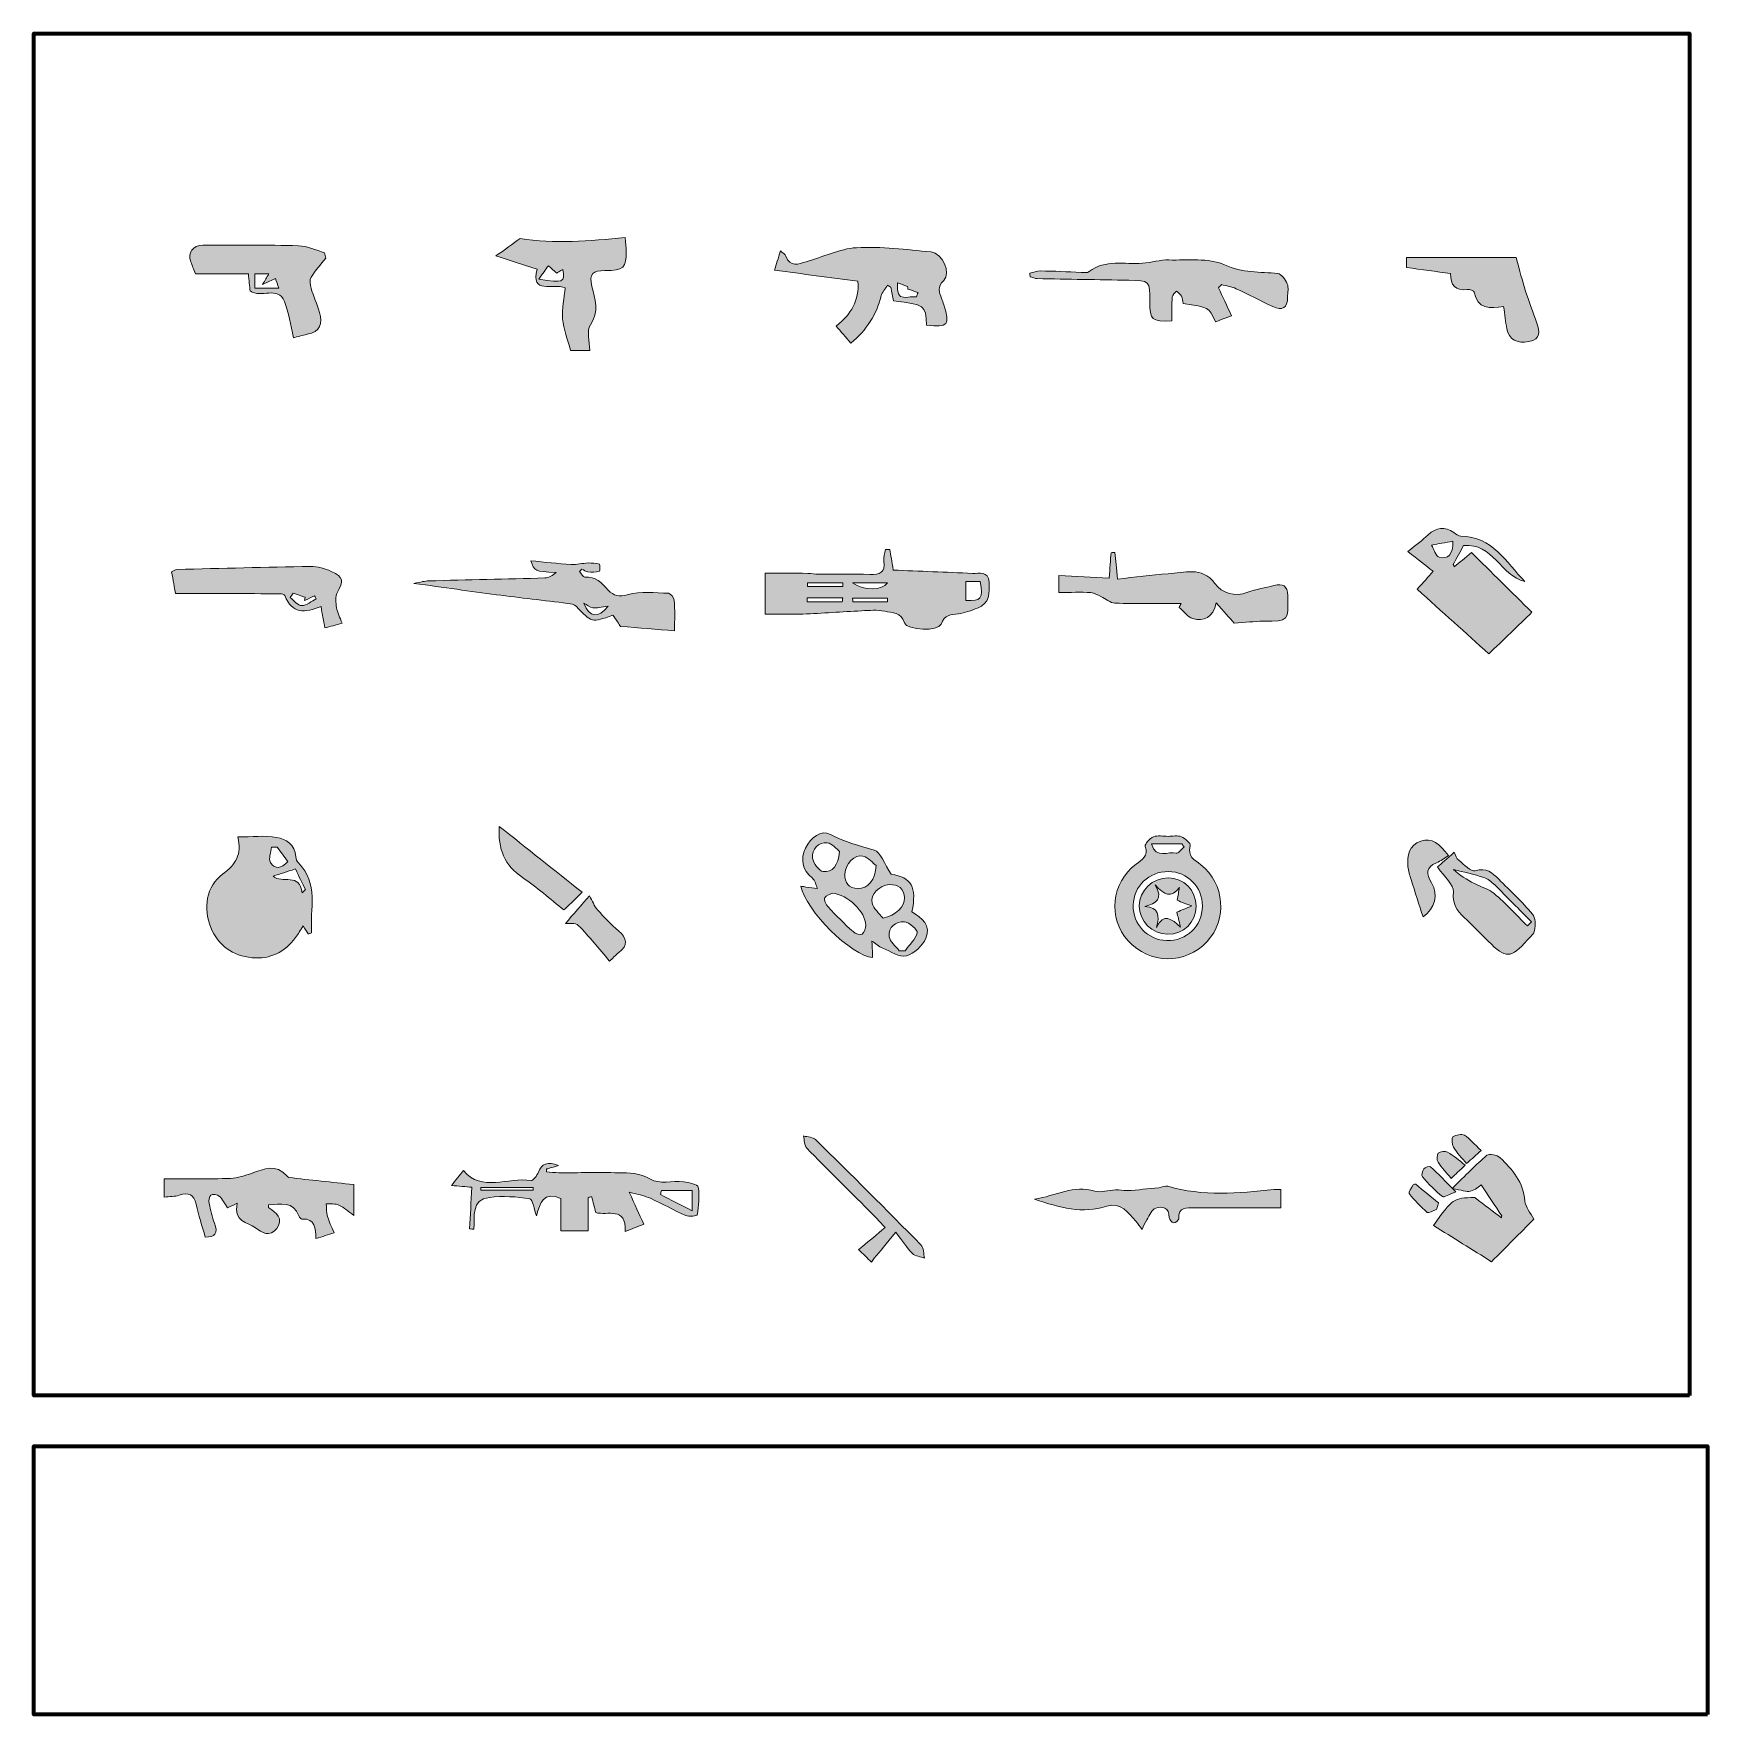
# Model space of a CAD drawing. Header units: centimetres. Extents: x -0.8 to 11, y -0.8 to 11.
import ezdxf

# ---------------------------------------------------------------- set-up
doc = ezdxf.new("R2010")
doc.units = ezdxf.units.CM
doc.header["$MEASUREMENT"] = 0
doc.layers.add('Layer 1', color=7, linetype='Continuous', lineweight=0)

msp = doc.modelspace()

# ---------------------------------------------------------------- hatches: boundary and pattern name
at = {"layer": 'Layer 1', "transparency": 33554687}
h = msp.add_hatch(color=7, dxfattribs=at)
h.dxf.hatch_style = 2
edge = h.paths.add_edge_path()
edge.add_spline(control_points=[(0.885, 9.362), (0.844, 9.362), (0.818, 9.362), (0.787, 9.362), (0.787, 9.327), (0.787, 9.297), (0.787, 9.26), (0.842, 9.26), (0.895, 9.26), (0.955, 9.26), (0.946, 9.286), (0.939, 9.308), (0.932, 9.329), (0.903, 9.316), (0.88, 9.305), (0.84, 9.287), (0.86, 9.319), (0.869, 9.334), (0.885, 9.362)], knot_values=[0, 0, 0, 0, 1, 1, 1, 2, 2, 2, 3, 3, 3, 4, 4, 4, 5, 5, 5, 6, 6, 6, 6], degree=3, periodic=0)
edge = h.paths.add_edge_path()
edge.add_spline(control_points=[(1.284, 9.472), (1.249, 9.428), (1.211, 9.386), (1.181, 9.338), (1.17, 9.319), (1.174, 9.285), (1.181, 9.261), (1.198, 9.204), (1.223, 9.148), (1.24, 9.091), (1.264, 9.012), (1.245, 8.954), (1.154, 8.937), (1.118, 8.93), (1.083, 8.919), (1.058, 8.913), (1.036, 9.003), (1.026, 9.09), (0.994, 9.168), (0.948, 9.282), (0.831, 9.185), (0.753, 9.242), (0.75, 9.274), (0.746, 9.314), (0.741, 9.362), (0.617, 9.362), (0.495, 9.362), (0.37, 9.362), (0.357, 9.395), (0.347, 9.42), (0.337, 9.445), (0.313, 9.509), (0.353, 9.563), (0.421, 9.562), (0.645, 9.561), (0.87, 9.565), (1.094, 9.559), (1.156, 9.557), (1.216, 9.527), (1.276, 9.51), (1.279, 9.497), (1.281, 9.485), (1.284, 9.472)], knot_values=[0, 0, 0, 0, 1, 1, 1, 2, 2, 2, 3, 3, 3, 4, 4, 4, 5, 5, 5, 6, 6, 6, 7, 7, 7, 8, 8, 8, 9, 9, 9, 10, 10, 10, 11, 11, 11, 12, 12, 12, 13, 13, 13, 14, 14, 14, 14], degree=3, periodic=0)
h = msp.add_hatch(color=7, dxfattribs=at)
h.dxf.hatch_style = 2
edge = h.paths.add_edge_path()
edge.add_spline(control_points=[(2.779, 9.323), (2.956, 9.297), (2.962, 9.3), (2.949, 9.393), (2.928, 9.381), (2.909, 9.369), (2.906, 9.367), (2.877, 9.392), (2.862, 9.405), (2.847, 9.418), (2.827, 9.391), (2.808, 9.364), (2.779, 9.323)], knot_values=[0, 0, 0, 0, 1, 1, 1, 2, 2, 2, 3, 3, 3, 4, 4, 4, 4], degree=3, periodic=0)
edge = h.paths.add_edge_path()
edge.add_spline(control_points=[(3.137, 8.824), (3.08, 8.824), (3.037, 8.824), (3.003, 8.824), (2.982, 8.901), (2.953, 8.973), (2.947, 9.046), (2.941, 9.118), (2.958, 9.191), (2.965, 9.264), (2.878, 9.298), (2.72, 9.214), (2.768, 9.395), (2.667, 9.427), (2.574, 9.456), (2.479, 9.487), (2.54, 9.531), (2.596, 9.572), (2.648, 9.61), (2.888, 9.568), (3.135, 9.594), (3.387, 9.616), (3.39, 9.576), (3.393, 9.548), (3.394, 9.521), (3.395, 9.406), (3.375, 9.384), (3.244, 9.384), (3.16, 9.385), (3.13, 9.364), (3.152, 9.273), (3.174, 9.185), (3.206, 9.097), (3.142, 9.003), (3.114, 8.962), (3.137, 8.888), (3.137, 8.824)], knot_values=[0, 0, 0, 0, 1, 1, 1, 2, 2, 2, 3, 3, 3, 4, 4, 4, 5, 5, 5, 6, 6, 6, 7, 7, 7, 8, 8, 8, 9, 9, 9, 10, 10, 10, 11, 11, 11, 12, 12, 12, 12], degree=3, periodic=0)
h = msp.add_hatch(color=7, dxfattribs=at)
h.dxf.hatch_style = 2
edge = h.paths.add_edge_path()
edge.add_spline(control_points=[(5.371, 9.255), (5.37, 9.261), (5.37, 9.267), (5.369, 9.273), (5.348, 9.28), (5.327, 9.288), (5.298, 9.298), (5.282, 9.146), (5.379, 9.213), (5.43, 9.199), (5.434, 9.209), (5.438, 9.22), (5.442, 9.23), (5.419, 9.238), (5.395, 9.246), (5.371, 9.255)], knot_values=[0, 0, 0, 0, 1, 1, 1, 2, 2, 2, 3, 3, 3, 4, 4, 4, 5, 5, 5, 5], degree=3, periodic=0)
edge = h.paths.add_edge_path()
edge.add_spline(control_points=[(4.97, 8.875), (4.933, 8.918), (4.902, 8.954), (4.867, 8.995), (4.971, 9.076), (5.031, 9.174), (5.02, 9.31), (4.824, 9.336), (4.632, 9.361), (4.434, 9.387), (4.446, 9.427), (4.46, 9.47), (4.476, 9.522), (4.491, 9.508), (4.509, 9.499), (4.514, 9.485), (4.544, 9.405), (4.603, 9.431), (4.656, 9.446), (4.774, 9.479), (4.89, 9.538), (5.009, 9.545), (5.183, 9.555), (5.36, 9.531), (5.534, 9.516), (5.612, 9.509), (5.676, 9.367), (5.622, 9.315), (5.575, 9.269), (5.592, 9.233), (5.606, 9.189), (5.612, 9.174), (5.618, 9.159), (5.623, 9.144), (5.67, 9.004), (5.652, 8.983), (5.502, 9.001), (5.494, 9.144), (5.492, 9.146), (5.27, 9.172), (5.264, 9.202), (5.258, 9.235), (5.252, 9.268), (5.244, 9.272), (5.236, 9.276), (5.228, 9.281), (5.212, 9.256), (5.19, 9.233), (5.183, 9.206), (5.15, 9.075), (5.083, 8.968), (4.97, 8.875)], knot_values=[0, 0, 0, 0, 1, 1, 1, 2, 2, 2, 3, 3, 3, 4, 4, 4, 5, 5, 5, 6, 6, 6, 7, 7, 7, 8, 8, 8, 9, 9, 9, 10, 10, 10, 11, 11, 11, 12, 12, 12, 13, 13, 13, 14, 14, 14, 15, 15, 15, 16, 16, 16, 17, 17, 17, 17], degree=3, periodic=0)
h = msp.add_hatch(color=7, dxfattribs=at)
h.dxf.hatch_style = 2
edge = h.paths.add_edge_path()
edge.add_spline(control_points=[(7.552, 9.264), (7.58, 9.202), (7.608, 9.14), (7.642, 9.067), (7.602, 9.052), (7.566, 9.038), (7.529, 9.025), (7.483, 9.127), (7.483, 9.127), (7.302, 9.154), (7.299, 9.17), (7.299, 9.189), (7.291, 9.205), (7.284, 9.219), (7.268, 9.229), (7.256, 9.24), (7.245, 9.227), (7.227, 9.214), (7.226, 9.2), (7.222, 9.144), (7.224, 9.087), (7.224, 9.031), (7.081, 9.026), (7.069, 9.037), (7.069, 9.166), (7.07, 9.312), (7.067, 9.315), (6.922, 9.317), (6.707, 9.32), (6.493, 9.324), (6.278, 9.328), (6.262, 9.329), (6.245, 9.337), (6.229, 9.341), (6.228, 9.349), (6.227, 9.357), (6.226, 9.366), (6.252, 9.371), (6.277, 9.383), (6.302, 9.382), (6.397, 9.381), (6.491, 9.375), (6.586, 9.372), (6.605, 9.371), (6.629, 9.367), (6.642, 9.377), (6.757, 9.466), (6.891, 9.426), (7.018, 9.436), (7.08, 9.441), (7.142, 9.461), (7.203, 9.459), (7.334, 9.456), (7.48, 9.475), (7.593, 9.425), (7.72, 9.368), (7.842, 9.376), (7.967, 9.364), (7.992, 9.361), (8.021, 9.321), (8.033, 9.292), (8.045, 9.265), (8.036, 9.23), (8.036, 9.198), (8.036, 9.121), (7.998, 9.101), (7.932, 9.132), (7.846, 9.172), (7.762, 9.217), (7.676, 9.257), (7.643, 9.272), (7.606, 9.277), (7.571, 9.286), (7.565, 9.279), (7.558, 9.271), (7.552, 9.264)], knot_values=[0, 0, 0, 0, 1, 1, 1, 2, 2, 2, 3, 3, 3, 4, 4, 4, 5, 5, 5, 6, 6, 6, 7, 7, 7, 8, 8, 8, 9, 9, 9, 10, 10, 10, 11, 11, 11, 12, 12, 12, 13, 13, 13, 14, 14, 14, 15, 15, 15, 16, 16, 16, 17, 17, 17, 18, 18, 18, 19, 19, 19, 20, 20, 20, 21, 21, 21, 22, 22, 22, 23, 23, 23, 24, 24, 24, 25, 25, 25, 25], degree=3, periodic=0)
h = msp.add_hatch(color=7, dxfattribs=at)
h.dxf.hatch_style = 2
edge = h.paths.add_edge_path()
edge.add_spline(control_points=[(8.87, 9.477), (9.144, 9.477), (9.403, 9.477), (9.64, 9.477), (9.667, 9.38), (9.683, 9.313), (9.704, 9.248), (9.729, 9.169), (9.759, 9.093), (9.786, 9.015), (9.806, 8.956), (9.815, 8.903), (9.73, 8.886), (9.647, 8.87), (9.588, 8.901), (9.575, 8.976), (9.566, 9.025), (9.561, 9.075), (9.552, 9.132), (9.457, 9.118), (9.368, 9.113), (9.346, 9.234), (9.344, 9.243), (9.314, 9.253), (9.298, 9.251), (9.213, 9.241), (9.179, 9.283), (9.18, 9.364), (9.078, 9.378), (8.979, 9.391), (8.87, 9.406), (8.87, 9.43), (8.87, 9.46), (8.87, 9.477)], knot_values=[0, 0, 0, 0, 1, 1, 1, 2, 2, 2, 3, 3, 3, 4, 4, 4, 5, 5, 5, 6, 6, 6, 7, 7, 7, 8, 8, 8, 9, 9, 9, 10, 10, 10, 11, 11, 11, 11], degree=3, periodic=0)
h = msp.add_hatch(color=7, dxfattribs=at)
h.dxf.hatch_style = 2
edge = h.paths.add_edge_path()
edge.add_spline(control_points=[(9.197, 7.484), (9.143, 7.474), (9.095, 7.466), (9.046, 7.457), (9.063, 7.428), (9.075, 7.379), (9.099, 7.372), (9.161, 7.354), (9.198, 7.388), (9.197, 7.484)], knot_values=[0, 0, 0, 0, 1, 1, 1, 2, 2, 2, 3, 3, 3, 3], degree=3, periodic=0)
edge = h.paths.add_edge_path()
edge.add_spline(control_points=[(9.701, 7.2), (9.532, 7.241), (9.479, 7.475), (9.271, 7.453), (9.248, 7.411), (9.223, 7.366), (9.198, 7.32), (9.201, 7.315), (9.204, 7.31), (9.206, 7.305), (9.243, 7.335), (9.28, 7.365), (9.327, 7.404), (9.465, 7.268), (9.609, 7.125), (9.751, 6.985), (9.656, 6.893), (9.549, 6.789), (9.449, 6.693), (9.29, 6.836), (9.119, 6.99), (8.946, 7.146), (8.992, 7.198), (9.021, 7.231), (9.058, 7.273), (9.004, 7.315), (8.954, 7.354), (8.879, 7.411), (8.932, 7.453), (8.98, 7.489), (9.023, 7.529), (9.081, 7.582), (9.138, 7.589), (9.203, 7.545), (9.218, 7.534), (9.236, 7.519), (9.252, 7.519), (9.474, 7.518), (9.57, 7.336), (9.701, 7.2)], knot_values=[0, 0, 0, 0, 1, 1, 1, 2, 2, 2, 3, 3, 3, 4, 4, 4, 5, 5, 5, 6, 6, 6, 7, 7, 7, 8, 8, 8, 9, 9, 9, 10, 10, 10, 11, 11, 11, 12, 12, 12, 13, 13, 13, 13], degree=3, periodic=0)
h = msp.add_hatch(color=7, dxfattribs=at)
h.dxf.hatch_style = 2
edge = h.paths.add_edge_path()
edge.add_spline(control_points=[(3.267, 7.027), (3.218, 7.022), (3.187, 7.013), (3.158, 7.016), (3.136, 7.019), (3.117, 7.037), (3.096, 7.048), (3.136, 6.946), (3.195, 6.941), (3.267, 7.027)], knot_values=[0, 0, 0, 0, 1, 1, 1, 2, 2, 2, 3, 3, 3, 3], degree=3, periodic=0)
edge = h.paths.add_edge_path()
edge.add_spline(control_points=[(3.065, 7.271), (3.077, 7.258), (3.091, 7.231), (3.102, 7.232), (3.179, 7.239), (3.221, 7.189), (3.267, 7.141), (3.306, 7.1), (3.341, 7.089), (3.407, 7.109), (3.495, 7.135), (3.595, 7.12), (3.69, 7.118), (3.705, 7.117), (3.73, 7.087), (3.731, 7.069), (3.736, 7.001), (3.733, 6.932), (3.733, 6.855), (3.604, 6.865), (3.488, 6.875), (3.353, 6.886), (3.345, 6.898), (3.322, 6.932), (3.3, 6.964), (3.15, 6.911), (3.151, 6.912), (3.042, 7.027), (3.029, 7.04), (3.004, 7.045), (2.983, 7.047), (2.817, 7.068), (2.65, 7.087), (2.483, 7.108), (2.299, 7.132), (2.115, 7.159), (1.903, 7.188), (1.953, 7.197), (1.98, 7.205), (2.007, 7.205), (2.279, 7.213), (2.551, 7.218), (2.823, 7.226), (2.851, 7.227), (2.878, 7.243), (2.901, 7.265), (2.75, 7.272), (2.75, 7.272), (2.724, 7.346), (2.82, 7.337), (2.913, 7.326), (3.007, 7.321), (3.046, 7.318), (3.086, 7.329), (3.126, 7.331), (3.153, 7.331), (3.18, 7.329), (3.206, 7.322), (3.21, 7.321), (3.209, 7.274), (3.205, 7.273), (3.179, 7.267), (3.151, 7.266), (3.124, 7.269), (3.11, 7.27), (3.097, 7.281), (3.083, 7.288), (3.077, 7.283), (3.071, 7.277), (3.065, 7.271)], knot_values=[0, 0, 0, 0, 1, 1, 1, 2, 2, 2, 3, 3, 3, 4, 4, 4, 5, 5, 5, 6, 6, 6, 7, 7, 7, 8, 8, 8, 9, 9, 9, 10, 10, 10, 11, 11, 11, 12, 12, 12, 13, 13, 13, 14, 14, 14, 15, 15, 15, 16, 16, 16, 17, 17, 17, 18, 18, 18, 19, 19, 19, 20, 20, 20, 21, 21, 21, 22, 22, 22, 23, 23, 23, 23], degree=3, periodic=0)
h = msp.add_hatch(color=7, dxfattribs=at)
h.dxf.hatch_style = 2
edge = h.paths.add_edge_path()
edge.add_spline(control_points=[(4.665, 7.191), (4.665, 7.182), (4.665, 7.173), (4.665, 7.165), (4.747, 7.165), (4.83, 7.165), (4.913, 7.165), (4.913, 7.173), (4.913, 7.182), (4.913, 7.191), (4.83, 7.191), (4.748, 7.191), (4.665, 7.191)], knot_values=[0, 0, 0, 0, 1, 1, 1, 2, 2, 2, 3, 3, 3, 4, 4, 4, 4], degree=3, periodic=0)
edge = h.paths.add_edge_path()
edge.add_spline(control_points=[(4.981, 7.191), (5.063, 7.133), (5.189, 7.139), (5.228, 7.191), (5.143, 7.191), (5.062, 7.191), (4.981, 7.191)], knot_values=[0, 0, 0, 0, 1, 1, 1, 2, 2, 2, 2], degree=3, periodic=0)
edge = h.paths.add_edge_path()
edge.add_spline(control_points=[(4.982, 7.085), (4.983, 7.076), (4.983, 7.067), (4.984, 7.058), (5.065, 7.058), (5.146, 7.058), (5.227, 7.058), (5.227, 7.067), (5.227, 7.076), (5.227, 7.085), (5.146, 7.085), (5.064, 7.085), (4.982, 7.085)], knot_values=[0, 0, 0, 0, 1, 1, 1, 2, 2, 2, 3, 3, 3, 4, 4, 4, 4], degree=3, periodic=0)
edge = h.paths.add_edge_path()
edge.add_spline(control_points=[(4.91, 7.059), (4.911, 7.068), (4.912, 7.077), (4.913, 7.086), (4.83, 7.086), (4.747, 7.086), (4.664, 7.086), (4.664, 7.077), (4.664, 7.068), (4.664, 7.059), (4.746, 7.059), (4.828, 7.059), (4.91, 7.059)], knot_values=[0, 0, 0, 0, 1, 1, 1, 2, 2, 2, 3, 3, 3, 4, 4, 4, 4], degree=3, periodic=0)
edge = h.paths.add_edge_path()
edge.add_spline(control_points=[(5.778, 7.067), (5.886, 7.062), (5.899, 7.081), (5.878, 7.201), (5.846, 7.201), (5.813, 7.201), (5.778, 7.201), (5.778, 7.153), (5.778, 7.114), (5.778, 7.067)], knot_values=[0, 0, 0, 0, 1, 1, 1, 2, 2, 2, 3, 3, 3, 3], degree=3, periodic=0)
edge = h.paths.add_edge_path()
edge.add_spline(control_points=[(4.368, 6.972), (4.368, 7.074), (4.368, 7.165), (4.368, 7.259), (4.47, 7.259), (4.569, 7.259), (4.668, 7.258), (4.693, 7.258), (4.718, 7.252), (4.743, 7.252), (4.864, 7.252), (4.984, 7.256), (5.104, 7.251), (5.176, 7.248), (5.213, 7.264), (5.202, 7.344), (5.199, 7.371), (5.209, 7.399), (5.213, 7.426), (5.223, 7.426), (5.234, 7.425), (5.244, 7.425), (5.251, 7.385), (5.258, 7.345), (5.268, 7.281), (5.451, 7.273), (5.638, 7.267), (5.825, 7.258), (5.872, 7.256), (5.935, 7.276), (5.94, 7.197), (5.945, 7.122), (5.947, 7.046), (5.859, 7.014), (5.815, 6.998), (5.77, 6.979), (5.725, 6.974), (5.671, 6.968), (5.628, 6.969), (5.604, 6.901), (5.586, 6.849), (5.363, 6.858), (5.347, 6.91), (5.323, 6.987), (5.26, 6.982), (5.208, 6.992), (5.156, 7.003), (5.1, 6.998), (5.046, 6.995), (4.909, 6.988), (4.771, 6.978), (4.634, 6.972), (4.549, 6.969), (4.464, 6.972), (4.368, 6.972)], knot_values=[0, 0, 0, 0, 1, 1, 1, 2, 2, 2, 3, 3, 3, 4, 4, 4, 5, 5, 5, 6, 6, 6, 7, 7, 7, 8, 8, 8, 9, 9, 9, 10, 10, 10, 11, 11, 11, 12, 12, 12, 13, 13, 13, 14, 14, 14, 15, 15, 15, 16, 16, 16, 17, 17, 17, 18, 18, 18, 18], degree=3, periodic=0)
h = msp.add_hatch(color=7, dxfattribs=at)
h.dxf.hatch_style = 2
edge = h.paths.add_edge_path()
edge.add_spline(control_points=[(7.662, 6.908), (7.626, 6.948), (7.586, 6.992), (7.535, 7.05), (7.511, 6.947), (7.448, 6.919), (7.371, 6.94), (7.334, 6.951), (7.306, 6.992), (7.274, 7.019), (7.279, 7.028), (7.283, 7.037), (7.288, 7.046), (7.133, 7.046), (6.979, 7.044), (6.824, 7.049), (6.791, 7.05), (6.759, 7.08), (6.726, 7.095), (6.703, 7.106), (6.679, 7.122), (6.655, 7.123), (6.583, 7.127), (6.511, 7.124), (6.431, 7.124), (6.431, 7.175), (6.431, 7.219), (6.431, 7.244), (6.55, 7.237), (6.664, 7.231), (6.784, 7.225), (6.789, 7.295), (6.793, 7.349), (6.797, 7.403), (6.806, 7.404), (6.815, 7.404), (6.824, 7.404), (6.829, 7.35), (6.835, 7.295), (6.842, 7.218), (6.963, 7.231), (7.08, 7.249), (7.197, 7.255), (7.311, 7.261), (7.431, 7.311), (7.526, 7.187), (7.578, 7.118), (7.662, 7.09), (7.757, 7.125), (7.815, 7.147), (7.879, 7.156), (7.94, 7.172), (8.003, 7.188), (8.035, 7.174), (8.037, 7.101), (8.042, 6.923), (8.045, 6.924), (7.866, 6.922), (7.801, 6.921), (7.736, 6.913), (7.662, 6.908)], knot_values=[0, 0, 0, 0, 1, 1, 1, 2, 2, 2, 3, 3, 3, 4, 4, 4, 5, 5, 5, 6, 6, 6, 7, 7, 7, 8, 8, 8, 9, 9, 9, 10, 10, 10, 11, 11, 11, 12, 12, 12, 13, 13, 13, 14, 14, 14, 15, 15, 15, 16, 16, 16, 17, 17, 17, 18, 18, 18, 19, 19, 19, 20, 20, 20, 20], degree=3, periodic=0)
h = msp.add_hatch(color=7, dxfattribs=at)
h.dxf.hatch_style = 2
edge = h.paths.add_edge_path()
edge.add_spline(control_points=[(1.056, 7.12), (1.049, 7.109), (1.042, 7.099), (1.035, 7.088), (1.062, 7.068), (1.089, 7.031), (1.115, 7.032), (1.15, 7.032), (1.184, 7.063), (1.218, 7.08), (1.215, 7.085), (1.211, 7.09), (1.205, 7.101), (1.182, 7.09), (1.159, 7.078), (1.136, 7.067), (1.137, 7.075), (1.138, 7.082), (1.139, 7.09), (1.112, 7.1), (1.084, 7.11), (1.056, 7.12)], knot_values=[0, 0, 0, 0, 1, 1, 1, 2, 2, 2, 3, 3, 3, 4, 4, 4, 5, 5, 5, 6, 6, 6, 7, 7, 7, 7], degree=3, periodic=0)
edge = h.paths.add_edge_path()
edge.add_spline(control_points=[(0.229, 7.116), (0.222, 7.158), (0.213, 7.21), (0.202, 7.269), (0.214, 7.274), (0.227, 7.284), (0.24, 7.285), (0.553, 7.293), (0.865, 7.302), (1.177, 7.306), (1.226, 7.307), (1.278, 7.293), (1.323, 7.272), (1.41, 7.234), (1.411, 7.204), (1.364, 7.122), (1.349, 7.095), (1.355, 7.052), (1.36, 7.018), (1.366, 6.983), (1.384, 6.949), (1.399, 6.908), (1.353, 6.895), (1.317, 6.885), (1.278, 6.875), (1.269, 6.926), (1.26, 6.972), (1.251, 7.025), (1.14, 6.981), (1.045, 6.972), (0.997, 7.102), (0.994, 7.109), (0.975, 7.115), (0.964, 7.115), (0.725, 7.116), (0.487, 7.116), (0.229, 7.116)], knot_values=[0, 0, 0, 0, 1, 1, 1, 2, 2, 2, 3, 3, 3, 4, 4, 4, 5, 5, 5, 6, 6, 6, 7, 7, 7, 8, 8, 8, 9, 9, 9, 10, 10, 10, 11, 11, 11, 12, 12, 12, 12], degree=3, periodic=0)
h = msp.add_hatch(color=7, dxfattribs=at)
h.dxf.hatch_style = 2
edge = h.paths.add_edge_path()
edge.add_spline(control_points=[(2.502, 5.481), (2.695, 5.328), (2.887, 5.175), (3.084, 5.018), (3.025, 4.96), (2.985, 4.922), (2.956, 4.894), (2.858, 4.972), (2.767, 5.054), (2.666, 5.122), (2.54, 5.206), (2.492, 5.322), (2.502, 5.481)], knot_values=[0, 0, 0, 0, 1, 1, 1, 2, 2, 2, 3, 3, 3, 4, 4, 4, 4], degree=3, periodic=0)
h = msp.add_hatch(color=7, dxfattribs=at)
h.dxf.hatch_style = 2
edge = h.paths.add_edge_path()
edge.add_spline(control_points=[(4.891, 5.304), (4.87, 5.32), (4.839, 5.363), (4.805, 5.366), (4.742, 5.371), (4.696, 5.322), (4.702, 5.259), (4.706, 5.224), (4.746, 5.168), (4.775, 5.164), (4.844, 5.156), (4.88, 5.207), (4.891, 5.304)], knot_values=[0, 0, 0, 0, 1, 1, 1, 2, 2, 2, 3, 3, 3, 4, 4, 4, 4], degree=3, periodic=0)
edge = h.paths.add_edge_path()
edge.add_spline(control_points=[(5.309, 4.608), (5.323, 4.608), (5.337, 4.608), (5.351, 4.608), (5.382, 4.65), (5.424, 4.688), (5.436, 4.734), (5.441, 4.752), (5.379, 4.809), (5.346, 4.811), (5.287, 4.815), (5.23, 4.775), (5.24, 4.706), (5.244, 4.671), (5.285, 4.641), (5.309, 4.608)], knot_values=[0, 0, 0, 0, 1, 1, 1, 2, 2, 2, 3, 3, 3, 4, 4, 4, 5, 5, 5, 5], degree=3, periodic=0)
edge = h.paths.add_edge_path()
edge.add_spline(control_points=[(5.147, 5.206), (5.127, 5.222), (5.095, 5.261), (5.055, 5.272), (4.998, 5.288), (4.931, 5.216), (4.928, 5.148), (4.925, 5.084), (4.955, 5.046), (5.021, 5.044), (5.086, 5.043), (5.145, 5.106), (5.147, 5.206)], knot_values=[0, 0, 0, 0, 1, 1, 1, 2, 2, 2, 3, 3, 3, 4, 4, 4, 4], degree=3, periodic=0)
edge = h.paths.add_edge_path()
edge.add_spline(control_points=[(5.197, 4.836), (5.284, 4.855), (5.352, 4.92), (5.347, 4.979), (5.342, 5.043), (5.305, 5.076), (5.24, 5.072), (5.173, 5.069), (5.104, 5.003), (5.119, 4.942), (5.129, 4.903), (5.17, 4.871), (5.197, 4.836)], knot_values=[0, 0, 0, 0, 1, 1, 1, 2, 2, 2, 3, 3, 3, 4, 4, 4, 4], degree=3, periodic=0)
edge = h.paths.add_edge_path()
edge.add_spline(control_points=[(4.84, 5.012), (4.829, 5.006), (4.798, 4.998), (4.786, 4.978), (4.779, 4.966), (4.796, 4.931), (4.811, 4.915), (4.867, 4.855), (4.925, 4.797), (4.986, 4.742), (5.001, 4.728), (5.036, 4.717), (5.049, 4.725), (5.065, 4.735), (5.075, 4.766), (5.075, 4.788), (5.074, 4.878), (4.95, 5.002), (4.84, 5.012)], knot_values=[0, 0, 0, 0, 1, 1, 1, 2, 2, 2, 3, 3, 3, 4, 4, 4, 5, 5, 5, 6, 6, 6, 6], degree=3, periodic=0)
edge = h.paths.add_edge_path()
edge.add_spline(control_points=[(5.254, 5.145), (5.395, 5.121), (5.435, 5.06), (5.399, 4.88), (5.469, 4.841), (5.536, 4.783), (5.497, 4.695), (5.473, 4.643), (5.413, 4.586), (5.36, 4.572), (5.312, 4.56), (5.248, 4.603), (5.194, 4.626), (5.166, 4.637), (5.143, 4.659), (5.118, 4.676), (5.12, 4.644), (5.121, 4.612), (5.123, 4.58), (5.123, 4.574), (5.123, 4.568), (5.123, 4.561), (4.978, 4.569), (4.65, 4.892), (4.62, 5.061), (4.633, 5.059), (4.644, 5.057), (4.655, 5.055), (4.682, 5.052), (4.709, 5.048), (4.736, 5.045), (4.725, 5.069), (4.719, 5.101), (4.7, 5.117), (4.628, 5.177), (4.615, 5.248), (4.653, 5.329), (4.687, 5.403), (4.761, 5.46), (4.827, 5.424), (4.926, 5.371), (5.028, 5.345), (5.133, 5.315), (5.179, 5.302), (5.205, 5.217), (5.254, 5.145)], knot_values=[0, 0, 0, 0, 1, 1, 1, 2, 2, 2, 3, 3, 3, 4, 4, 4, 5, 5, 5, 6, 6, 6, 7, 7, 7, 8, 8, 8, 9, 9, 9, 10, 10, 10, 11, 11, 11, 12, 12, 12, 13, 13, 13, 14, 14, 14, 15, 15, 15, 15], degree=3, periodic=0)
h = msp.add_hatch(color=7, dxfattribs=at)
h.dxf.hatch_style = 2
edge = h.paths.add_edge_path()
edge.add_spline(control_points=[(1.071, 5.182), (1.01, 5.162), (0.965, 5.148), (0.915, 5.132), (0.976, 5.074), (1.105, 5.16), (1.118, 5.014), (1.126, 5.021), (1.134, 5.029), (1.142, 5.037), (1.119, 5.083), (1.097, 5.13), (1.071, 5.182)], knot_values=[0, 0, 0, 0, 1, 1, 1, 2, 2, 2, 3, 3, 3, 4, 4, 4, 4], degree=3, periodic=0)
edge = h.paths.add_edge_path()
edge.add_spline(control_points=[(0.944, 5.336), (0.931, 5.336), (0.918, 5.336), (0.904, 5.335), (0.9, 5.299), (0.881, 5.254), (0.896, 5.228), (0.925, 5.178), (0.972, 5.184), (1.018, 5.234), (0.993, 5.268), (0.969, 5.302), (0.944, 5.336)], knot_values=[0, 0, 0, 0, 1, 1, 1, 2, 2, 2, 3, 3, 3, 4, 4, 4, 4], degree=3, periodic=0)
edge = h.paths.add_edge_path()
edge.add_spline(control_points=[(1.161, 4.726), (1.15, 4.743), (1.14, 4.759), (1.125, 4.782), (1.106, 4.752), (1.091, 4.724), (1.072, 4.7), (0.996, 4.599), (0.894, 4.546), (0.768, 4.559), (0.632, 4.572), (0.532, 4.642), (0.477, 4.771), (0.422, 4.903), (0.446, 5.063), (0.56, 5.145), (0.653, 5.212), (0.696, 5.284), (0.668, 5.407), (0.766, 5.407), (0.855, 5.419), (0.939, 5.404), (1.004, 5.392), (1.071, 5.355), (1.074, 5.267), (1.075, 5.252), (1.082, 5.234), (1.092, 5.224), (1.237, 5.079), (1.172, 4.9), (1.185, 4.734), (1.177, 4.731), (1.169, 4.728), (1.161, 4.726)], knot_values=[0, 0, 0, 0, 1, 1, 1, 2, 2, 2, 3, 3, 3, 4, 4, 4, 5, 5, 5, 6, 6, 6, 7, 7, 7, 8, 8, 8, 9, 9, 9, 10, 10, 10, 11, 11, 11, 11], degree=3, periodic=0)
h = msp.add_hatch(color=7, dxfattribs=at)
h.dxf.hatch_style = 2
edge = h.paths.add_edge_path()
edge.add_spline(control_points=[(7.08, 5.359), (7.114, 5.244), (7.2, 5.311), (7.253, 5.293), (7.266, 5.289), (7.291, 5.321), (7.31, 5.337), (7.304, 5.344), (7.299, 5.352), (7.293, 5.359), (7.228, 5.359), (7.164, 5.359), (7.08, 5.359)], knot_values=[0, 0, 0, 0, 1, 1, 1, 2, 2, 2, 3, 3, 3, 4, 4, 4, 4], degree=3, periodic=0)
edge = h.paths.add_edge_path()
edge.add_spline(control_points=[(7.438, 4.921), (7.439, 5.056), (7.334, 5.163), (7.199, 5.164), (7.063, 5.165), (6.955, 5.061), (6.952, 4.927), (6.948, 4.794), (7.054, 4.683), (7.187, 4.679), (7.327, 4.675), (7.436, 4.78), (7.438, 4.921)], knot_values=[0, 0, 0, 0, 1, 1, 1, 2, 2, 2, 3, 3, 3, 4, 4, 4, 4], degree=3, periodic=0)
edge = h.paths.add_edge_path()
edge.add_spline(control_points=[(7.197, 5.411), (7.229, 5.411), (7.264, 5.42), (7.291, 5.408), (7.317, 5.398), (7.357, 5.36), (7.353, 5.345), (7.331, 5.27), (7.382, 5.247), (7.427, 5.211), (7.595, 5.079), (7.614, 4.826), (7.471, 4.672), (7.319, 4.508), (7.066, 4.511), (6.916, 4.678), (6.774, 4.837), (6.798, 5.085), (6.972, 5.216), (7.016, 5.249), (7.06, 5.271), (7.037, 5.341), (7.032, 5.357), (7.069, 5.398), (7.094, 5.408), (7.124, 5.42), (7.162, 5.411), (7.197, 5.411)], knot_values=[0, 0, 0, 0, 1, 1, 1, 2, 2, 2, 3, 3, 3, 4, 4, 4, 5, 5, 5, 6, 6, 6, 7, 7, 7, 8, 8, 8, 9, 9, 9, 9], degree=3, periodic=0)
h = msp.add_hatch(color=7, dxfattribs=at)
h.dxf.hatch_style = 2
edge = h.paths.add_edge_path()
edge.add_spline(control_points=[(8.987, 4.845), (8.959, 4.931), (8.93, 5.019), (8.903, 5.108), (8.893, 5.138), (8.884, 5.168), (8.881, 5.2), (8.874, 5.277), (8.888, 5.349), (8.972, 5.377), (9.05, 5.404), (9.101, 5.358), (9.166, 5.276), (9.137, 5.258), (9.111, 5.238), (9.082, 5.226), (9.004, 5.194), (9.008, 5.147), (9.046, 5.084), (9.097, 4.999), (9.071, 4.909), (8.987, 4.845)], knot_values=[0, 0, 0, 0, 1, 1, 1, 2, 2, 2, 3, 3, 3, 4, 4, 4, 5, 5, 5, 6, 6, 6, 7, 7, 7, 7], degree=3, periodic=0)
h = msp.add_hatch(color=7, dxfattribs=at)
h.dxf.hatch_style = 2
edge = h.paths.add_edge_path()
edge.add_spline(control_points=[(9.719, 4.782), (9.728, 4.792), (9.738, 4.801), (9.747, 4.811), (9.662, 4.897), (9.577, 4.984), (9.49, 5.07), (9.468, 5.091), (9.442, 5.113), (9.414, 5.122), (9.344, 5.145), (9.272, 5.16), (9.2, 5.178), (9.242, 5.138), (9.294, 5.107), (9.348, 5.079), (9.394, 5.055), (9.448, 5.043), (9.485, 5.01), (9.568, 4.939), (9.642, 4.859), (9.719, 4.782)], knot_values=[0, 0, 0, 0, 1, 1, 1, 2, 2, 2, 3, 3, 3, 4, 4, 4, 5, 5, 5, 6, 6, 6, 7, 7, 7, 7], degree=3, periodic=0)
edge = h.paths.add_edge_path()
edge.add_spline(control_points=[(9.088, 5.196), (9.115, 5.219), (9.156, 5.256), (9.206, 5.299), (9.217, 5.277), (9.222, 5.254), (9.237, 5.243), (9.274, 5.214), (9.324, 5.161), (9.353, 5.17), (9.432, 5.193), (9.473, 5.155), (9.518, 5.11), (9.598, 5.029), (9.683, 4.951), (9.756, 4.865), (9.777, 4.84), (9.776, 4.789), (9.77, 4.751), (9.767, 4.727), (9.739, 4.705), (9.72, 4.684), (9.602, 4.551), (9.568, 4.55), (9.444, 4.675), (9.388, 4.731), (9.333, 4.788), (9.276, 4.842), (9.224, 4.891), (9.191, 4.937), (9.2, 5.022), (9.205, 5.068), (9.138, 5.123), (9.088, 5.196)], knot_values=[0, 0, 0, 0, 1, 1, 1, 2, 2, 2, 3, 3, 3, 4, 4, 4, 5, 5, 5, 6, 6, 6, 7, 7, 7, 8, 8, 8, 9, 9, 9, 10, 10, 10, 11, 11, 11, 11], degree=3, periodic=0)
h = msp.add_hatch(color=7, dxfattribs=at)
h.dxf.hatch_style = 2
edge = h.paths.add_edge_path()
edge.add_spline(control_points=[(7.107, 5.07), (7.165, 4.972), (7.113, 4.94), (7.034, 4.918), (7.132, 4.912), (7.14, 4.858), (7.115, 4.77), (7.167, 4.877), (7.222, 4.831), (7.284, 4.774), (7.272, 4.822), (7.266, 4.848), (7.259, 4.879), (7.293, 4.894), (7.324, 4.906), (7.363, 4.922), (7.324, 4.937), (7.293, 4.949), (7.26, 4.962), (7.266, 4.995), (7.272, 5.024), (7.278, 5.053), (7.219, 4.972), (7.17, 5), (7.107, 5.07)], knot_values=[0, 0, 0, 0, 1, 1, 1, 2, 2, 2, 3, 3, 3, 4, 4, 4, 5, 5, 5, 6, 6, 6, 7, 7, 7, 8, 8, 8, 8], degree=3, periodic=0)
edge = h.paths.add_edge_path()
edge.add_spline(control_points=[(7.194, 4.724), (7.085, 4.725), (6.994, 4.816), (6.995, 4.924), (6.995, 5.029), (7.09, 5.121), (7.197, 5.12), (7.309, 5.12), (7.394, 5.032), (7.393, 4.92), (7.392, 4.807), (7.306, 4.722), (7.194, 4.724)], knot_values=[0, 0, 0, 0, 1, 1, 1, 2, 2, 2, 3, 3, 3, 4, 4, 4, 4], degree=3, periodic=0)
h = msp.add_hatch(color=7, dxfattribs=at)
h.dxf.hatch_style = 2
edge = h.paths.add_edge_path()
edge.add_spline(control_points=[(2.967, 4.8), (3.02, 4.862), (3.081, 4.932), (3.135, 4.994), (3.156, 4.957), (3.169, 4.922), (3.192, 4.895), (3.238, 4.843), (3.287, 4.793), (3.339, 4.748), (3.4, 4.695), (3.41, 4.647), (3.341, 4.595), (3.317, 4.576), (3.296, 4.552), (3.277, 4.534), (3.202, 4.622), (3.134, 4.709), (3.057, 4.786), (3.037, 4.806), (2.988, 4.798), (2.967, 4.8)], knot_values=[0, 0, 0, 0, 1, 1, 1, 2, 2, 2, 3, 3, 3, 4, 4, 4, 5, 5, 5, 6, 6, 6, 7, 7, 7, 7], degree=3, periodic=0)
h = msp.add_hatch(color=7, dxfattribs=at)
h.dxf.hatch_style = 2
edge = h.paths.add_edge_path()
edge.add_spline(control_points=[(5.286, 2.631), (5.217, 2.548), (5.176, 2.498), (5.135, 2.448), (5.128, 2.439), (5.122, 2.43), (5.115, 2.421), (5.085, 2.45), (5.055, 2.48), (5.025, 2.509), (5.034, 2.516), (5.043, 2.524), (5.053, 2.531), (5.102, 2.573), (5.152, 2.615), (5.21, 2.664), (5.169, 2.708), (5.133, 2.747), (5.096, 2.784), (4.951, 2.93), (4.804, 3.074), (4.661, 3.222), (4.643, 3.24), (4.645, 3.278), (4.638, 3.307), (4.667, 3.299), (4.704, 3.299), (4.723, 3.281), (4.972, 3.036), (5.218, 2.79), (5.462, 2.542), (5.482, 2.522), (5.48, 2.48), (5.488, 2.449), (5.459, 2.459), (5.422, 2.462), (5.402, 2.482), (5.362, 2.522), (5.332, 2.571), (5.286, 2.631)], knot_values=[0, 0, 0, 0, 1, 1, 1, 2, 2, 2, 3, 3, 3, 4, 4, 4, 5, 5, 5, 6, 6, 6, 7, 7, 7, 8, 8, 8, 9, 9, 9, 10, 10, 10, 11, 11, 11, 12, 12, 12, 13, 13, 13, 13], degree=3, periodic=0)
h = msp.add_hatch(color=7, dxfattribs=at)
h.dxf.hatch_style = 2
edge = h.paths.add_edge_path()
edge.add_spline(control_points=[(9.394, 3.204), (9.359, 3.173), (9.333, 3.15), (9.292, 3.113), (9.259, 3.154), (9.225, 3.188), (9.201, 3.228), (9.19, 3.248), (9.185, 3.293), (9.196, 3.3), (9.217, 3.314), (9.258, 3.323), (9.277, 3.312), (9.316, 3.288), (9.346, 3.25), (9.394, 3.204)], knot_values=[0, 0, 0, 0, 1, 1, 1, 2, 2, 2, 3, 3, 3, 4, 4, 4, 5, 5, 5, 5], degree=3, periodic=0)
h = msp.add_hatch(color=7, dxfattribs=at)
h.dxf.hatch_style = 2
edge = h.paths.add_edge_path()
edge.add_spline(control_points=[(9.283, 3.102), (9.238, 3.06), (9.218, 3.041), (9.184, 3.009), (9.151, 3.049), (9.117, 3.083), (9.092, 3.123), (9.082, 3.139), (9.083, 3.175), (9.094, 3.186), (9.107, 3.199), (9.143, 3.202), (9.159, 3.193), (9.202, 3.168), (9.239, 3.135), (9.283, 3.102)], knot_values=[0, 0, 0, 0, 1, 1, 1, 2, 2, 2, 3, 3, 3, 4, 4, 4, 5, 5, 5, 5], degree=3, periodic=0)
h = msp.add_hatch(color=7, dxfattribs=at)
h.dxf.hatch_style = 2
edge = h.paths.add_edge_path()
edge.add_spline(control_points=[(0.663, 2.834), (0.624, 2.816), (0.603, 2.807), (0.594, 2.803), (0.574, 2.832), (0.56, 2.863), (0.537, 2.885), (0.524, 2.896), (0.49, 2.9), (0.478, 2.891), (0.466, 2.882), (0.462, 2.852), (0.466, 2.833), (0.475, 2.786), (0.486, 2.739), (0.503, 2.695), (0.531, 2.623), (0.506, 2.595), (0.438, 2.597), (0.416, 2.675), (0.392, 2.75), (0.374, 2.827), (0.358, 2.896), (0.323, 2.914), (0.256, 2.891), (0.225, 2.88), (0.19, 2.883), (0.149, 2.878), (0.149, 2.924), (0.149, 2.96), (0.149, 3.007), (0.306, 3.007), (0.46, 3.004), (0.615, 3.009), (0.666, 3.011), (0.718, 3.029), (0.767, 3.046), (0.852, 3.076), (0.935, 3.113), (1.011, 3.027), (1.015, 3.022), (1.019, 3.015), (1.024, 3.015), (1.175, 2.998), (1.326, 2.982), (1.481, 2.965), (1.481, 2.898), (1.481, 2.827), (1.481, 2.749), (1.444, 2.776), (1.414, 2.805), (1.377, 2.822), (1.352, 2.833), (1.318, 2.828), (1.288, 2.831), (1.291, 2.801), (1.288, 2.77), (1.296, 2.742), (1.306, 2.706), (1.324, 2.673), (1.344, 2.627), (1.3, 2.613), (1.263, 2.601), (1.215, 2.586), (1.211, 2.656), (1.213, 2.73), (1.117, 2.723), (1.111, 2.723), (1.1, 2.734), (1.097, 2.742), (1.057, 2.854), (0.967, 2.828), (0.883, 2.823), (0.884, 2.813), (0.882, 2.804), (0.885, 2.802), (0.938, 2.766), (0.99, 2.728), (0.94, 2.658), (0.892, 2.592), (0.835, 2.627), (0.79, 2.662), (0.737, 2.703), (0.632, 2.702), (0.663, 2.834)], knot_values=[0, 0, 0, 0, 1, 1, 1, 2, 2, 2, 3, 3, 3, 4, 4, 4, 5, 5, 5, 6, 6, 6, 7, 7, 7, 8, 8, 8, 9, 9, 9, 10, 10, 10, 11, 11, 11, 12, 12, 12, 13, 13, 13, 14, 14, 14, 15, 15, 15, 16, 16, 16, 17, 17, 17, 18, 18, 18, 19, 19, 19, 20, 20, 20, 21, 21, 21, 22, 22, 22, 23, 23, 23, 24, 24, 24, 25, 25, 25, 26, 26, 26, 27, 27, 27, 28, 28, 28, 28], degree=3, periodic=0)
h = msp.add_hatch(color=7, dxfattribs=at)
h.dxf.hatch_style = 2
edge = h.paths.add_edge_path()
edge.add_spline(control_points=[(2.372, 2.946), (2.372, 2.939), (2.373, 2.933), (2.373, 2.926), (2.495, 2.926), (2.618, 2.926), (2.74, 2.926), (2.74, 2.933), (2.74, 2.939), (2.74, 2.946), (2.617, 2.946), (2.495, 2.946), (2.372, 2.946)], knot_values=[0, 0, 0, 0, 1, 1, 1, 2, 2, 2, 3, 3, 3, 4, 4, 4, 4], degree=3, periodic=0)
edge = h.paths.add_edge_path()
edge.add_spline(control_points=[(3.857, 2.923), (3.777, 2.923), (3.709, 2.923), (3.641, 2.923), (3.639, 2.914), (3.636, 2.904), (3.634, 2.895), (3.704, 2.859), (3.775, 2.824), (3.857, 2.782), (3.857, 2.842), (3.857, 2.882), (3.857, 2.923)], knot_values=[0, 0, 0, 0, 1, 1, 1, 2, 2, 2, 3, 3, 3, 4, 4, 4, 4], degree=3, periodic=0)
edge = h.paths.add_edge_path()
edge.add_spline(control_points=[(2.918, 3.099), (2.878, 3.087), (2.856, 3.081), (2.834, 3.075), (2.834, 3.068), (2.834, 3.061), (2.834, 3.054), (2.863, 3.052), (2.891, 3.05), (2.92, 3.049), (3.06, 3.049), (3.199, 3.05), (3.339, 3.049), (3.416, 3.049), (3.487, 3.048), (3.564, 3.003), (3.624, 2.967), (3.718, 2.993), (3.796, 2.985), (3.833, 2.981), (3.896, 2.966), (3.899, 2.947), (3.91, 2.884), (3.901, 2.817), (3.892, 2.753), (3.892, 2.747), (3.834, 2.738), (3.811, 2.748), (3.727, 2.785), (3.647, 2.831), (3.564, 2.869), (3.526, 2.887), (3.483, 2.893), (3.415, 2.912), (3.455, 2.822), (3.483, 2.761), (3.517, 2.687), (3.476, 2.671), (3.438, 2.656), (3.387, 2.636), (3.394, 2.816), (3.262, 2.745), (3.179, 2.769), (3.17, 2.806), (3.161, 2.843), (3.151, 2.88), (3.143, 2.878), (3.135, 2.877), (3.126, 2.875), (3.126, 2.799), (3.126, 2.723), (3.126, 2.641), (3.059, 2.641), (3.001, 2.641), (2.935, 2.641), (2.935, 2.719), (2.935, 2.793), (2.935, 2.868), (2.815, 2.921), (2.789, 2.838), (2.763, 2.747), (2.748, 2.788), (2.738, 2.861), (2.716, 2.865), (2.624, 2.881), (2.526, 2.887), (2.433, 2.875), (2.302, 2.859), (2.331, 2.742), (2.324, 2.652), (2.314, 2.653), (2.304, 2.654), (2.294, 2.655), (2.299, 2.748), (2.304, 2.841), (2.31, 2.947), (2.269, 2.95), (2.216, 2.955), (2.167, 2.959), (2.196, 2.996), (2.225, 3.032), (2.251, 3.065), (2.377, 2.908), (2.564, 3.02), (2.726, 2.994), (2.74, 2.991), (2.767, 3.029), (2.777, 3.053), (2.801, 3.111), (2.838, 3.131), (2.918, 3.099)], knot_values=[0, 0, 0, 0, 1, 1, 1, 2, 2, 2, 3, 3, 3, 4, 4, 4, 5, 5, 5, 6, 6, 6, 7, 7, 7, 8, 8, 8, 9, 9, 9, 10, 10, 10, 11, 11, 11, 12, 12, 12, 13, 13, 13, 14, 14, 14, 15, 15, 15, 16, 16, 16, 17, 17, 17, 18, 18, 18, 19, 19, 19, 20, 20, 20, 21, 21, 21, 22, 22, 22, 23, 23, 23, 24, 24, 24, 25, 25, 25, 26, 26, 26, 27, 27, 27, 28, 28, 28, 29, 29, 29, 30, 30, 30, 30], degree=3, periodic=0)
h = msp.add_hatch(color=7, dxfattribs=at)
h.dxf.hatch_style = 2
edge = h.paths.add_edge_path()
edge.add_spline(control_points=[(9.218, 2.914), (9.166, 2.895), (9.134, 2.874), (9.124, 2.881), (9.073, 2.923), (9.026, 2.97), (8.983, 3.019), (8.974, 3.029), (8.981, 3.062), (8.992, 3.076), (9, 3.088), (9.033, 3.097), (9.039, 3.091), (9.093, 3.042), (9.144, 2.989), (9.218, 2.914)], knot_values=[0, 0, 0, 0, 1, 1, 1, 2, 2, 2, 3, 3, 3, 4, 4, 4, 5, 5, 5, 5], degree=3, periodic=0)
h = msp.add_hatch(color=7, dxfattribs=at)
h.dxf.hatch_style = 2
edge = h.paths.add_edge_path()
edge.add_spline(control_points=[(9.764, 2.722), (9.667, 2.624), (9.57, 2.526), (9.468, 2.424), (9.333, 2.508), (9.197, 2.592), (9.06, 2.678), (9.196, 2.87), (9.198, 2.87), (9.35, 2.875), (9.423, 2.82), (9.48, 2.776), (9.537, 2.733), (9.538, 2.737), (9.539, 2.741), (9.539, 2.745), (9.492, 2.817), (9.444, 2.89), (9.395, 2.964), (9.382, 2.955), (9.353, 2.927), (9.32, 2.919), (9.291, 2.911), (9.257, 2.927), (9.192, 2.939), (9.286, 3.031), (9.357, 3.106), (9.435, 3.171), (9.451, 3.185), (9.507, 3.173), (9.527, 3.154), (9.615, 3.071), (9.692, 2.982), (9.702, 2.85), (9.705, 2.808), (9.74, 2.768), (9.764, 2.722)], knot_values=[0, 0, 0, 0, 1, 1, 1, 2, 2, 2, 3, 3, 3, 4, 4, 4, 5, 5, 5, 6, 6, 6, 7, 7, 7, 8, 8, 8, 9, 9, 9, 10, 10, 10, 11, 11, 11, 12, 12, 12, 12], degree=3, periodic=0)
h = msp.add_hatch(color=7, dxfattribs=at)
h.dxf.hatch_style = 2
edge = h.paths.add_edge_path()
edge.add_spline(control_points=[(7.988, 2.931), (7.988, 2.879), (7.988, 2.836), (7.988, 2.802), (7.783, 2.802), (7.582, 2.802), (7.382, 2.803), (7.326, 2.803), (7.269, 2.81), (7.272, 2.726), (7.273, 2.716), (7.247, 2.696), (7.236, 2.697), (7.224, 2.699), (7.205, 2.72), (7.205, 2.733), (7.206, 2.805), (7.156, 2.815), (7.11, 2.8), (7.083, 2.791), (7.066, 2.748), (7.047, 2.719), (7.033, 2.698), (7.025, 2.674), (7.014, 2.651), (6.999, 2.67), (6.986, 2.69), (6.97, 2.708), (6.915, 2.768), (6.868, 2.846), (6.766, 2.813), (6.597, 2.759), (6.437, 2.803), (6.259, 2.863), (6.41, 2.886), (6.534, 2.965), (6.682, 2.92), (6.725, 2.907), (6.779, 2.927), (6.827, 2.929), (6.855, 2.931), (6.882, 2.922), (6.909, 2.923), (6.984, 2.928), (7.058, 2.936), (7.132, 2.943), (7.153, 2.945), (7.177, 2.96), (7.195, 2.954), (7.441, 2.881), (7.69, 2.905), (7.94, 2.931), (7.952, 2.932), (7.965, 2.931), (7.988, 2.931)], knot_values=[0, 0, 0, 0, 1, 1, 1, 2, 2, 2, 3, 3, 3, 4, 4, 4, 5, 5, 5, 6, 6, 6, 7, 7, 7, 8, 8, 8, 9, 9, 9, 10, 10, 10, 11, 11, 11, 12, 12, 12, 13, 13, 13, 14, 14, 14, 15, 15, 15, 16, 16, 16, 17, 17, 17, 18, 18, 18, 18], degree=3, periodic=0)
h = msp.add_hatch(color=7, dxfattribs=at)
h.dxf.hatch_style = 2
edge = h.paths.add_edge_path()
edge.add_spline(control_points=[(9.095, 2.837), (9.086, 2.808), (9.086, 2.793), (9.081, 2.791), (9.059, 2.781), (9.026, 2.762), (9.016, 2.77), (8.97, 2.81), (8.927, 2.855), (8.889, 2.903), (8.883, 2.911), (8.907, 2.943), (8.918, 2.963), (8.92, 2.967), (8.932, 2.971), (8.935, 2.968), (8.991, 2.923), (9.046, 2.878), (9.095, 2.837)], knot_values=[0, 0, 0, 0, 1, 1, 1, 2, 2, 2, 3, 3, 3, 4, 4, 4, 5, 5, 5, 6, 6, 6, 6], degree=3, periodic=0)

# ---------------------------------------------------------------- linework, layer by layer
at = {"layer": 'Layer 1', "color": 7, "lineweight": 70}
for points in [[(10.857, 1.484), (-0.766, 1.484), (-0.766, 11.049), (10.857, 11.049)], [(10.983, -0.755), (-0.766, -0.755), (-0.766, 1.128), (10.983, 1.128)]]:
    msp.add_lwpolyline(points, close=True, dxfattribs=at)
at = {"layer": 'Layer 1'}
for points, knots in [([(1.284, 9.472), (1.249, 9.428), (1.211, 9.386), (1.181, 9.338), (1.17, 9.319), (1.174, 9.285), (1.181, 9.261), (1.198, 9.204), (1.223, 9.148), (1.24, 9.091), (1.264, 9.012), (1.245, 8.954), (1.154, 8.937), (1.118, 8.93), (1.083, 8.919), (1.058, 8.913), (1.036, 9.003), (1.026, 9.09), (0.994, 9.168), (0.948, 9.282), (0.831, 9.185), (0.753, 9.242), (0.75, 9.274), (0.746, 9.314), (0.741, 9.362), (0.617, 9.362), (0.495, 9.362), (0.37, 9.362), (0.357, 9.395), (0.347, 9.42), (0.337, 9.445), (0.313, 9.509), (0.353, 9.563), (0.421, 9.562), (0.645, 9.561), (0.87, 9.565), (1.094, 9.559), (1.156, 9.557), (1.216, 9.527), (1.276, 9.51), (1.279, 9.497), (1.281, 9.485), (1.284, 9.472)], [0, 0, 0, 0, 1, 1, 1, 2, 2, 2, 3, 3, 3, 4, 4, 4, 5, 5, 5, 6, 6, 6, 7, 7, 7, 8, 8, 8, 9, 9, 9, 10, 10, 10, 11, 11, 11, 12, 12, 12, 13, 13, 13, 14, 14, 14, 14]), ([(3.137, 8.824), (3.08, 8.824), (3.037, 8.824), (3.003, 8.824), (2.982, 8.901), (2.953, 8.973), (2.947, 9.046), (2.941, 9.118), (2.958, 9.191), (2.965, 9.264), (2.878, 9.298), (2.72, 9.214), (2.768, 9.395), (2.667, 9.427), (2.574, 9.456), (2.479, 9.487), (2.54, 9.531), (2.596, 9.572), (2.648, 9.61), (2.888, 9.568), (3.135, 9.594), (3.387, 9.616), (3.39, 9.576), (3.393, 9.548), (3.394, 9.521), (3.395, 9.406), (3.375, 9.384), (3.244, 9.384), (3.16, 9.385), (3.13, 9.364), (3.152, 9.273), (3.174, 9.185), (3.206, 9.097), (3.142, 9.003), (3.114, 8.962), (3.137, 8.888), (3.137, 8.824)], [0, 0, 0, 0, 1, 1, 1, 2, 2, 2, 3, 3, 3, 4, 4, 4, 5, 5, 5, 6, 6, 6, 7, 7, 7, 8, 8, 8, 9, 9, 9, 10, 10, 10, 11, 11, 11, 12, 12, 12, 12]), ([(4.97, 8.875), (4.933, 8.918), (4.902, 8.954), (4.867, 8.995), (4.971, 9.076), (5.031, 9.174), (5.02, 9.31), (4.824, 9.336), (4.632, 9.361), (4.434, 9.387), (4.446, 9.427), (4.46, 9.47), (4.476, 9.522), (4.491, 9.508), (4.509, 9.499), (4.514, 9.485), (4.544, 9.405), (4.603, 9.431), (4.656, 9.446), (4.774, 9.479), (4.89, 9.538), (5.009, 9.545), (5.183, 9.555), (5.36, 9.531), (5.534, 9.516), (5.612, 9.509), (5.676, 9.367), (5.622, 9.315), (5.575, 9.269), (5.592, 9.233), (5.606, 9.189), (5.612, 9.174), (5.618, 9.159), (5.623, 9.144), (5.67, 9.004), (5.652, 8.983), (5.502, 9.001), (5.494, 9.144), (5.492, 9.146), (5.27, 9.172), (5.264, 9.202), (5.258, 9.235), (5.252, 9.268), (5.244, 9.272), (5.236, 9.276), (5.228, 9.281), (5.212, 9.256), (5.19, 9.233), (5.183, 9.206), (5.15, 9.075), (5.083, 8.968), (4.97, 8.875)], [0, 0, 0, 0, 1, 1, 1, 2, 2, 2, 3, 3, 3, 4, 4, 4, 5, 5, 5, 6, 6, 6, 7, 7, 7, 8, 8, 8, 9, 9, 9, 10, 10, 10, 11, 11, 11, 12, 12, 12, 13, 13, 13, 14, 14, 14, 15, 15, 15, 16, 16, 16, 17, 17, 17, 17]), ([(7.552, 9.264), (7.58, 9.202), (7.608, 9.14), (7.642, 9.067), (7.602, 9.052), (7.566, 9.038), (7.529, 9.025), (7.483, 9.127), (7.483, 9.127), (7.302, 9.154), (7.299, 9.17), (7.299, 9.189), (7.291, 9.205), (7.284, 9.219), (7.268, 9.229), (7.256, 9.24), (7.245, 9.227), (7.227, 9.214), (7.226, 9.2), (7.222, 9.144), (7.224, 9.087), (7.224, 9.031), (7.081, 9.026), (7.069, 9.037), (7.069, 9.166), (7.07, 9.312), (7.067, 9.315), (6.922, 9.317), (6.707, 9.32), (6.493, 9.324), (6.278, 9.328), (6.262, 9.329), (6.245, 9.337), (6.229, 9.341), (6.228, 9.349), (6.227, 9.357), (6.226, 9.366), (6.252, 9.371), (6.277, 9.383), (6.302, 9.382), (6.397, 9.381), (6.491, 9.375), (6.586, 9.372), (6.605, 9.371), (6.629, 9.367), (6.642, 9.377), (6.757, 9.466), (6.891, 9.426), (7.018, 9.436), (7.08, 9.441), (7.142, 9.461), (7.203, 9.459), (7.334, 9.456), (7.48, 9.475), (7.593, 9.425), (7.72, 9.368), (7.842, 9.376), (7.967, 9.364), (7.992, 9.361), (8.021, 9.321), (8.033, 9.292), (8.045, 9.265), (8.036, 9.23), (8.036, 9.198), (8.036, 9.121), (7.998, 9.101), (7.932, 9.132), (7.846, 9.172), (7.762, 9.217), (7.676, 9.257), (7.643, 9.272), (7.606, 9.277), (7.571, 9.286), (7.565, 9.279), (7.558, 9.271), (7.552, 9.264)], [0, 0, 0, 0, 1, 1, 1, 2, 2, 2, 3, 3, 3, 4, 4, 4, 5, 5, 5, 6, 6, 6, 7, 7, 7, 8, 8, 8, 9, 9, 9, 10, 10, 10, 11, 11, 11, 12, 12, 12, 13, 13, 13, 14, 14, 14, 15, 15, 15, 16, 16, 16, 17, 17, 17, 18, 18, 18, 19, 19, 19, 20, 20, 20, 21, 21, 21, 22, 22, 22, 23, 23, 23, 24, 24, 24, 25, 25, 25, 25]), ([(8.87, 9.477), (9.144, 9.477), (9.403, 9.477), (9.64, 9.477), (9.667, 9.38), (9.683, 9.313), (9.704, 9.248), (9.729, 9.169), (9.759, 9.093), (9.786, 9.015), (9.806, 8.956), (9.815, 8.903), (9.73, 8.886), (9.647, 8.87), (9.588, 8.901), (9.575, 8.976), (9.566, 9.025), (9.561, 9.075), (9.552, 9.132), (9.457, 9.118), (9.368, 9.113), (9.346, 9.234), (9.344, 9.243), (9.314, 9.253), (9.298, 9.251), (9.213, 9.241), (9.179, 9.283), (9.18, 9.364), (9.078, 9.378), (8.979, 9.391), (8.87, 9.406), (8.87, 9.43), (8.87, 9.46), (8.87, 9.477)], [0, 0, 0, 0, 1, 1, 1, 2, 2, 2, 3, 3, 3, 4, 4, 4, 5, 5, 5, 6, 6, 6, 7, 7, 7, 8, 8, 8, 9, 9, 9, 10, 10, 10, 11, 11, 11, 11]), ([(0.885, 9.362), (0.844, 9.362), (0.818, 9.362), (0.787, 9.362), (0.787, 9.327), (0.787, 9.297), (0.787, 9.26), (0.842, 9.26), (0.895, 9.26), (0.955, 9.26), (0.946, 9.286), (0.939, 9.308), (0.932, 9.329), (0.903, 9.316), (0.88, 9.305), (0.84, 9.287), (0.86, 9.319), (0.869, 9.334), (0.885, 9.362)], [0, 0, 0, 0, 1, 1, 1, 2, 2, 2, 3, 3, 3, 4, 4, 4, 5, 5, 5, 6, 6, 6, 6]), ([(0.885, 9.362), (0.869, 9.334), (0.86, 9.319), (0.84, 9.287), (0.88, 9.305), (0.903, 9.316), (0.932, 9.329), (0.939, 9.308), (0.946, 9.286), (0.955, 9.26), (0.895, 9.26), (0.842, 9.26), (0.787, 9.26), (0.787, 9.297), (0.787, 9.327), (0.787, 9.362), (0.818, 9.362), (0.844, 9.362), (0.885, 9.362)], [0, 0, 0, 0, 1, 1, 1, 2, 2, 2, 3, 3, 3, 4, 4, 4, 5, 5, 5, 6, 6, 6, 6]), ([(2.779, 9.323), (2.956, 9.297), (2.962, 9.3), (2.949, 9.393), (2.928, 9.381), (2.909, 9.369), (2.906, 9.367), (2.877, 9.392), (2.862, 9.405), (2.847, 9.418), (2.827, 9.391), (2.808, 9.364), (2.779, 9.323)], [0, 0, 0, 0, 1, 1, 1, 2, 2, 2, 3, 3, 3, 4, 4, 4, 4]), ([(2.779, 9.323), (2.808, 9.364), (2.827, 9.391), (2.847, 9.418), (2.862, 9.405), (2.877, 9.392), (2.906, 9.367), (2.909, 9.369), (2.928, 9.381), (2.949, 9.393), (2.962, 9.3), (2.956, 9.297), (2.779, 9.323)], [0, 0, 0, 0, 1, 1, 1, 2, 2, 2, 3, 3, 3, 4, 4, 4, 4]), ([(5.371, 9.255), (5.37, 9.261), (5.37, 9.267), (5.369, 9.273), (5.348, 9.28), (5.327, 9.288), (5.298, 9.298), (5.282, 9.146), (5.379, 9.213), (5.43, 9.199), (5.434, 9.209), (5.438, 9.22), (5.442, 9.23), (5.419, 9.238), (5.395, 9.246), (5.371, 9.255)], [0, 0, 0, 0, 1, 1, 1, 2, 2, 2, 3, 3, 3, 4, 4, 4, 5, 5, 5, 5]), ([(5.371, 9.255), (5.395, 9.246), (5.419, 9.238), (5.442, 9.23), (5.438, 9.22), (5.434, 9.209), (5.43, 9.199), (5.379, 9.213), (5.282, 9.146), (5.298, 9.298), (5.327, 9.288), (5.348, 9.28), (5.369, 9.273), (5.37, 9.267), (5.37, 9.261), (5.371, 9.255)], [0, 0, 0, 0, 1, 1, 1, 2, 2, 2, 3, 3, 3, 4, 4, 4, 5, 5, 5, 5]), ([(9.701, 7.2), (9.532, 7.241), (9.479, 7.475), (9.271, 7.453), (9.248, 7.411), (9.223, 7.366), (9.198, 7.32), (9.201, 7.315), (9.204, 7.31), (9.206, 7.305), (9.243, 7.335), (9.28, 7.365), (9.327, 7.404), (9.465, 7.268), (9.609, 7.125), (9.751, 6.985), (9.656, 6.893), (9.549, 6.789), (9.449, 6.693), (9.29, 6.836), (9.119, 6.99), (8.946, 7.146), (8.992, 7.198), (9.021, 7.231), (9.058, 7.273), (9.004, 7.315), (8.954, 7.354), (8.879, 7.411), (8.932, 7.453), (8.98, 7.489), (9.023, 7.529), (9.081, 7.582), (9.138, 7.589), (9.203, 7.545), (9.218, 7.534), (9.236, 7.519), (9.252, 7.519), (9.474, 7.518), (9.57, 7.336), (9.701, 7.2)], [0, 0, 0, 0, 1, 1, 1, 2, 2, 2, 3, 3, 3, 4, 4, 4, 5, 5, 5, 6, 6, 6, 7, 7, 7, 8, 8, 8, 9, 9, 9, 10, 10, 10, 11, 11, 11, 12, 12, 12, 13, 13, 13, 13]), ([(9.197, 7.484), (9.143, 7.474), (9.095, 7.466), (9.046, 7.457), (9.063, 7.428), (9.075, 7.379), (9.099, 7.372), (9.161, 7.354), (9.198, 7.388), (9.197, 7.484)], [0, 0, 0, 0, 1, 1, 1, 2, 2, 2, 3, 3, 3, 3]), ([(9.197, 7.484), (9.198, 7.388), (9.161, 7.354), (9.099, 7.372), (9.075, 7.379), (9.063, 7.428), (9.046, 7.457), (9.095, 7.466), (9.143, 7.474), (9.197, 7.484)], [0, 0, 0, 0, 1, 1, 1, 2, 2, 2, 3, 3, 3, 3]), ([(3.065, 7.271), (3.077, 7.258), (3.091, 7.231), (3.102, 7.232), (3.179, 7.239), (3.221, 7.189), (3.267, 7.141), (3.306, 7.1), (3.341, 7.089), (3.407, 7.109), (3.495, 7.135), (3.595, 7.12), (3.69, 7.118), (3.705, 7.117), (3.73, 7.087), (3.731, 7.069), (3.736, 7.001), (3.733, 6.932), (3.733, 6.855), (3.604, 6.865), (3.488, 6.875), (3.353, 6.886), (3.345, 6.898), (3.322, 6.932), (3.3, 6.964), (3.15, 6.911), (3.151, 6.912), (3.042, 7.027), (3.029, 7.04), (3.004, 7.045), (2.983, 7.047), (2.817, 7.068), (2.65, 7.087), (2.483, 7.108), (2.299, 7.132), (2.115, 7.159), (1.903, 7.188), (1.953, 7.197), (1.98, 7.205), (2.007, 7.205), (2.279, 7.213), (2.551, 7.218), (2.823, 7.226), (2.851, 7.227), (2.878, 7.243), (2.901, 7.265), (2.75, 7.272), (2.75, 7.272), (2.724, 7.346), (2.82, 7.337), (2.913, 7.326), (3.007, 7.321), (3.046, 7.318), (3.086, 7.329), (3.126, 7.331), (3.153, 7.331), (3.18, 7.329), (3.206, 7.322), (3.21, 7.321), (3.209, 7.274), (3.205, 7.273), (3.179, 7.267), (3.151, 7.266), (3.124, 7.269), (3.11, 7.27), (3.097, 7.281), (3.083, 7.288), (3.077, 7.283), (3.071, 7.277), (3.065, 7.271)], [0, 0, 0, 0, 1, 1, 1, 2, 2, 2, 3, 3, 3, 4, 4, 4, 5, 5, 5, 6, 6, 6, 7, 7, 7, 8, 8, 8, 9, 9, 9, 10, 10, 10, 11, 11, 11, 12, 12, 12, 13, 13, 13, 14, 14, 14, 15, 15, 15, 16, 16, 16, 17, 17, 17, 18, 18, 18, 19, 19, 19, 20, 20, 20, 21, 21, 21, 22, 22, 22, 23, 23, 23, 23]), ([(4.368, 6.972), (4.368, 7.074), (4.368, 7.165), (4.368, 7.259), (4.47, 7.259), (4.569, 7.259), (4.668, 7.258), (4.693, 7.258), (4.718, 7.252), (4.743, 7.252), (4.864, 7.252), (4.984, 7.256), (5.104, 7.251), (5.176, 7.248), (5.213, 7.264), (5.202, 7.344), (5.199, 7.371), (5.209, 7.399), (5.213, 7.426), (5.223, 7.426), (5.234, 7.425), (5.244, 7.425), (5.251, 7.385), (5.258, 7.345), (5.268, 7.281), (5.451, 7.273), (5.638, 7.267), (5.825, 7.258), (5.872, 7.256), (5.935, 7.276), (5.94, 7.197), (5.945, 7.122), (5.947, 7.046), (5.859, 7.014), (5.815, 6.998), (5.77, 6.979), (5.725, 6.974), (5.671, 6.968), (5.628, 6.969), (5.604, 6.901), (5.586, 6.849), (5.363, 6.858), (5.347, 6.91), (5.323, 6.987), (5.26, 6.982), (5.208, 6.992), (5.156, 7.003), (5.1, 6.998), (5.046, 6.995), (4.909, 6.988), (4.771, 6.978), (4.634, 6.972), (4.549, 6.969), (4.464, 6.972), (4.368, 6.972)], [0, 0, 0, 0, 1, 1, 1, 2, 2, 2, 3, 3, 3, 4, 4, 4, 5, 5, 5, 6, 6, 6, 7, 7, 7, 8, 8, 8, 9, 9, 9, 10, 10, 10, 11, 11, 11, 12, 12, 12, 13, 13, 13, 14, 14, 14, 15, 15, 15, 16, 16, 16, 17, 17, 17, 18, 18, 18, 18]), ([(7.662, 6.908), (7.626, 6.948), (7.586, 6.992), (7.535, 7.05), (7.511, 6.947), (7.448, 6.919), (7.371, 6.94), (7.334, 6.951), (7.306, 6.992), (7.274, 7.019), (7.279, 7.028), (7.283, 7.037), (7.288, 7.046), (7.133, 7.046), (6.979, 7.044), (6.824, 7.049), (6.791, 7.05), (6.759, 7.08), (6.726, 7.095), (6.703, 7.106), (6.679, 7.122), (6.655, 7.123), (6.583, 7.127), (6.511, 7.124), (6.431, 7.124), (6.431, 7.175), (6.431, 7.219), (6.431, 7.244), (6.55, 7.237), (6.664, 7.231), (6.784, 7.225), (6.789, 7.295), (6.793, 7.349), (6.797, 7.403), (6.806, 7.404), (6.815, 7.404), (6.824, 7.404), (6.829, 7.35), (6.835, 7.295), (6.842, 7.218), (6.963, 7.231), (7.08, 7.249), (7.197, 7.255), (7.311, 7.261), (7.431, 7.311), (7.526, 7.187), (7.578, 7.118), (7.662, 7.09), (7.757, 7.125), (7.815, 7.147), (7.879, 7.156), (7.94, 7.172), (8.003, 7.188), (8.035, 7.174), (8.037, 7.101), (8.042, 6.923), (8.045, 6.924), (7.866, 6.922), (7.801, 6.921), (7.736, 6.913), (7.662, 6.908)], [0, 0, 0, 0, 1, 1, 1, 2, 2, 2, 3, 3, 3, 4, 4, 4, 5, 5, 5, 6, 6, 6, 7, 7, 7, 8, 8, 8, 9, 9, 9, 10, 10, 10, 11, 11, 11, 12, 12, 12, 13, 13, 13, 14, 14, 14, 15, 15, 15, 16, 16, 16, 17, 17, 17, 18, 18, 18, 19, 19, 19, 20, 20, 20, 20]), ([(0.229, 7.116), (0.222, 7.158), (0.213, 7.21), (0.202, 7.269), (0.214, 7.274), (0.227, 7.284), (0.24, 7.285), (0.553, 7.293), (0.865, 7.302), (1.177, 7.306), (1.226, 7.307), (1.278, 7.293), (1.323, 7.272), (1.41, 7.234), (1.411, 7.204), (1.364, 7.122), (1.349, 7.095), (1.355, 7.052), (1.36, 7.018), (1.366, 6.983), (1.384, 6.949), (1.399, 6.908), (1.353, 6.895), (1.317, 6.885), (1.278, 6.875), (1.269, 6.926), (1.26, 6.972), (1.251, 7.025), (1.14, 6.981), (1.045, 6.972), (0.997, 7.102), (0.994, 7.109), (0.975, 7.115), (0.964, 7.115), (0.725, 7.116), (0.487, 7.116), (0.229, 7.116)], [0, 0, 0, 0, 1, 1, 1, 2, 2, 2, 3, 3, 3, 4, 4, 4, 5, 5, 5, 6, 6, 6, 7, 7, 7, 8, 8, 8, 9, 9, 9, 10, 10, 10, 11, 11, 11, 12, 12, 12, 12]), ([(5.778, 7.067), (5.886, 7.062), (5.899, 7.081), (5.878, 7.201), (5.846, 7.201), (5.813, 7.201), (5.778, 7.201), (5.778, 7.153), (5.778, 7.114), (5.778, 7.067)], [0, 0, 0, 0, 1, 1, 1, 2, 2, 2, 3, 3, 3, 3]), ([(5.778, 7.067), (5.778, 7.114), (5.778, 7.153), (5.778, 7.201), (5.813, 7.201), (5.846, 7.201), (5.878, 7.201), (5.899, 7.081), (5.886, 7.062), (5.778, 7.067)], [0, 0, 0, 0, 1, 1, 1, 2, 2, 2, 3, 3, 3, 3]), ([(1.056, 7.12), (1.049, 7.109), (1.042, 7.099), (1.035, 7.088), (1.062, 7.068), (1.089, 7.031), (1.115, 7.032), (1.15, 7.032), (1.184, 7.063), (1.218, 7.08), (1.215, 7.085), (1.211, 7.09), (1.205, 7.101), (1.182, 7.09), (1.159, 7.078), (1.136, 7.067), (1.137, 7.075), (1.138, 7.082), (1.139, 7.09), (1.112, 7.1), (1.084, 7.11), (1.056, 7.12)], [0, 0, 0, 0, 1, 1, 1, 2, 2, 2, 3, 3, 3, 4, 4, 4, 5, 5, 5, 6, 6, 6, 7, 7, 7, 7]), ([(1.056, 7.12), (1.084, 7.11), (1.112, 7.1), (1.139, 7.09), (1.138, 7.082), (1.137, 7.075), (1.136, 7.067), (1.159, 7.078), (1.182, 7.09), (1.205, 7.101), (1.211, 7.09), (1.215, 7.085), (1.218, 7.08), (1.184, 7.063), (1.15, 7.032), (1.115, 7.032), (1.089, 7.031), (1.062, 7.068), (1.035, 7.088), (1.042, 7.099), (1.049, 7.109), (1.056, 7.12)], [0, 0, 0, 0, 1, 1, 1, 2, 2, 2, 3, 3, 3, 4, 4, 4, 5, 5, 5, 6, 6, 6, 7, 7, 7, 7]), ([(4.91, 7.059), (4.911, 7.068), (4.912, 7.077), (4.913, 7.086), (4.83, 7.086), (4.747, 7.086), (4.664, 7.086), (4.664, 7.077), (4.664, 7.068), (4.664, 7.059), (4.746, 7.059), (4.828, 7.059), (4.91, 7.059)], [0, 0, 0, 0, 1, 1, 1, 2, 2, 2, 3, 3, 3, 4, 4, 4, 4]), ([(4.91, 7.059), (4.828, 7.059), (4.746, 7.059), (4.664, 7.059), (4.664, 7.068), (4.664, 7.077), (4.664, 7.086), (4.747, 7.086), (4.83, 7.086), (4.913, 7.086), (4.912, 7.077), (4.911, 7.068), (4.91, 7.059)], [0, 0, 0, 0, 1, 1, 1, 2, 2, 2, 3, 3, 3, 4, 4, 4, 4]), ([(4.665, 7.191), (4.665, 7.182), (4.665, 7.173), (4.665, 7.165), (4.747, 7.165), (4.83, 7.165), (4.913, 7.165), (4.913, 7.173), (4.913, 7.182), (4.913, 7.191), (4.83, 7.191), (4.748, 7.191), (4.665, 7.191)], [0, 0, 0, 0, 1, 1, 1, 2, 2, 2, 3, 3, 3, 4, 4, 4, 4]), ([(4.665, 7.191), (4.748, 7.191), (4.83, 7.191), (4.913, 7.191), (4.913, 7.182), (4.913, 7.173), (4.913, 7.165), (4.83, 7.165), (4.747, 7.165), (4.665, 7.165), (4.665, 7.173), (4.665, 7.182), (4.665, 7.191)], [0, 0, 0, 0, 1, 1, 1, 2, 2, 2, 3, 3, 3, 4, 4, 4, 4]), ([(4.981, 7.191), (5.063, 7.133), (5.189, 7.139), (5.228, 7.191), (5.143, 7.191), (5.062, 7.191), (4.981, 7.191)], [0, 0, 0, 0, 1, 1, 1, 2, 2, 2, 2]), ([(4.981, 7.191), (5.062, 7.191), (5.143, 7.191), (5.228, 7.191), (5.189, 7.139), (5.063, 7.133), (4.981, 7.191)], [0, 0, 0, 0, 1, 1, 1, 2, 2, 2, 2]), ([(4.982, 7.085), (4.983, 7.076), (4.983, 7.067), (4.984, 7.058), (5.065, 7.058), (5.146, 7.058), (5.227, 7.058), (5.227, 7.067), (5.227, 7.076), (5.227, 7.085), (5.146, 7.085), (5.064, 7.085), (4.982, 7.085)], [0, 0, 0, 0, 1, 1, 1, 2, 2, 2, 3, 3, 3, 4, 4, 4, 4]), ([(4.982, 7.085), (5.064, 7.085), (5.146, 7.085), (5.227, 7.085), (5.227, 7.076), (5.227, 7.067), (5.227, 7.058), (5.146, 7.058), (5.065, 7.058), (4.984, 7.058), (4.983, 7.067), (4.983, 7.076), (4.982, 7.085)], [0, 0, 0, 0, 1, 1, 1, 2, 2, 2, 3, 3, 3, 4, 4, 4, 4]), ([(3.267, 7.027), (3.218, 7.022), (3.187, 7.013), (3.158, 7.016), (3.136, 7.019), (3.117, 7.037), (3.096, 7.048), (3.136, 6.946), (3.195, 6.941), (3.267, 7.027)], [0, 0, 0, 0, 1, 1, 1, 2, 2, 2, 3, 3, 3, 3]), ([(3.267, 7.027), (3.195, 6.941), (3.136, 6.946), (3.096, 7.048), (3.117, 7.037), (3.136, 7.019), (3.158, 7.016), (3.187, 7.013), (3.218, 7.022), (3.267, 7.027)], [0, 0, 0, 0, 1, 1, 1, 2, 2, 2, 3, 3, 3, 3]), ([(2.502, 5.481), (2.695, 5.328), (2.887, 5.175), (3.084, 5.018), (3.025, 4.96), (2.985, 4.922), (2.956, 4.894), (2.858, 4.972), (2.767, 5.054), (2.666, 5.122), (2.54, 5.206), (2.492, 5.322), (2.502, 5.481)], [0, 0, 0, 0, 1, 1, 1, 2, 2, 2, 3, 3, 3, 4, 4, 4, 4]), ([(5.254, 5.145), (5.395, 5.121), (5.435, 5.06), (5.399, 4.88), (5.469, 4.841), (5.536, 4.783), (5.497, 4.695), (5.473, 4.643), (5.413, 4.586), (5.36, 4.572), (5.312, 4.56), (5.248, 4.603), (5.194, 4.626), (5.166, 4.637), (5.143, 4.659), (5.118, 4.676), (5.12, 4.644), (5.121, 4.612), (5.123, 4.58), (5.123, 4.574), (5.123, 4.568), (5.123, 4.561), (4.978, 4.569), (4.65, 4.892), (4.62, 5.061), (4.633, 5.059), (4.644, 5.057), (4.655, 5.055), (4.682, 5.052), (4.709, 5.048), (4.736, 5.045), (4.725, 5.069), (4.719, 5.101), (4.7, 5.117), (4.628, 5.177), (4.615, 5.248), (4.653, 5.329), (4.687, 5.403), (4.761, 5.46), (4.827, 5.424), (4.926, 5.371), (5.028, 5.345), (5.133, 5.315), (5.179, 5.302), (5.205, 5.217), (5.254, 5.145)], [0, 0, 0, 0, 1, 1, 1, 2, 2, 2, 3, 3, 3, 4, 4, 4, 5, 5, 5, 6, 6, 6, 7, 7, 7, 8, 8, 8, 9, 9, 9, 10, 10, 10, 11, 11, 11, 12, 12, 12, 13, 13, 13, 14, 14, 14, 15, 15, 15, 15]), ([(1.161, 4.726), (1.15, 4.743), (1.14, 4.759), (1.125, 4.782), (1.106, 4.752), (1.091, 4.724), (1.072, 4.7), (0.996, 4.599), (0.894, 4.546), (0.768, 4.559), (0.632, 4.572), (0.532, 4.642), (0.477, 4.771), (0.422, 4.903), (0.446, 5.063), (0.56, 5.145), (0.653, 5.212), (0.696, 5.284), (0.668, 5.407), (0.766, 5.407), (0.855, 5.419), (0.939, 5.404), (1.004, 5.392), (1.071, 5.355), (1.074, 5.267), (1.075, 5.252), (1.082, 5.234), (1.092, 5.224), (1.237, 5.079), (1.172, 4.9), (1.185, 4.734), (1.177, 4.731), (1.169, 4.728), (1.161, 4.726)], [0, 0, 0, 0, 1, 1, 1, 2, 2, 2, 3, 3, 3, 4, 4, 4, 5, 5, 5, 6, 6, 6, 7, 7, 7, 8, 8, 8, 9, 9, 9, 10, 10, 10, 11, 11, 11, 11]), ([(0.944, 5.336), (0.931, 5.336), (0.918, 5.336), (0.904, 5.335), (0.9, 5.299), (0.881, 5.254), (0.896, 5.228), (0.925, 5.178), (0.972, 5.184), (1.018, 5.234), (0.993, 5.268), (0.969, 5.302), (0.944, 5.336)], [0, 0, 0, 0, 1, 1, 1, 2, 2, 2, 3, 3, 3, 4, 4, 4, 4]), ([(0.944, 5.336), (0.969, 5.302), (0.993, 5.268), (1.018, 5.234), (0.972, 5.184), (0.925, 5.178), (0.896, 5.228), (0.881, 5.254), (0.9, 5.299), (0.904, 5.335), (0.918, 5.336), (0.931, 5.336), (0.944, 5.336)], [0, 0, 0, 0, 1, 1, 1, 2, 2, 2, 3, 3, 3, 4, 4, 4, 4]), ([(4.891, 5.304), (4.87, 5.32), (4.839, 5.363), (4.805, 5.366), (4.742, 5.371), (4.696, 5.322), (4.702, 5.259), (4.706, 5.224), (4.746, 5.168), (4.775, 5.164), (4.844, 5.156), (4.88, 5.207), (4.891, 5.304)], [0, 0, 0, 0, 1, 1, 1, 2, 2, 2, 3, 3, 3, 4, 4, 4, 4]), ([(4.891, 5.304), (4.88, 5.207), (4.844, 5.156), (4.775, 5.164), (4.746, 5.168), (4.706, 5.224), (4.702, 5.259), (4.696, 5.322), (4.742, 5.371), (4.805, 5.366), (4.839, 5.363), (4.87, 5.32), (4.891, 5.304)], [0, 0, 0, 0, 1, 1, 1, 2, 2, 2, 3, 3, 3, 4, 4, 4, 4]), ([(7.197, 5.411), (7.229, 5.411), (7.264, 5.42), (7.291, 5.408), (7.317, 5.398), (7.357, 5.36), (7.353, 5.345), (7.331, 5.27), (7.382, 5.247), (7.427, 5.211), (7.595, 5.079), (7.614, 4.826), (7.471, 4.672), (7.319, 4.508), (7.066, 4.511), (6.916, 4.678), (6.774, 4.837), (6.798, 5.085), (6.972, 5.216), (7.016, 5.249), (7.06, 5.271), (7.037, 5.341), (7.032, 5.357), (7.069, 5.398), (7.094, 5.408), (7.124, 5.42), (7.162, 5.411), (7.197, 5.411)], [0, 0, 0, 0, 1, 1, 1, 2, 2, 2, 3, 3, 3, 4, 4, 4, 5, 5, 5, 6, 6, 6, 7, 7, 7, 8, 8, 8, 9, 9, 9, 9]), ([(7.08, 5.359), (7.114, 5.244), (7.2, 5.311), (7.253, 5.293), (7.266, 5.289), (7.291, 5.321), (7.31, 5.337), (7.304, 5.344), (7.299, 5.352), (7.293, 5.359), (7.228, 5.359), (7.164, 5.359), (7.08, 5.359)], [0, 0, 0, 0, 1, 1, 1, 2, 2, 2, 3, 3, 3, 4, 4, 4, 4]), ([(7.08, 5.359), (7.164, 5.359), (7.228, 5.359), (7.293, 5.359), (7.299, 5.352), (7.304, 5.344), (7.31, 5.337), (7.291, 5.321), (7.266, 5.289), (7.253, 5.293), (7.2, 5.311), (7.114, 5.244), (7.08, 5.359)], [0, 0, 0, 0, 1, 1, 1, 2, 2, 2, 3, 3, 3, 4, 4, 4, 4]), ([(8.987, 4.845), (8.959, 4.931), (8.93, 5.019), (8.903, 5.108), (8.893, 5.138), (8.884, 5.168), (8.881, 5.2), (8.874, 5.277), (8.888, 5.349), (8.972, 5.377), (9.05, 5.404), (9.101, 5.358), (9.166, 5.276), (9.137, 5.258), (9.111, 5.238), (9.082, 5.226), (9.004, 5.194), (9.008, 5.147), (9.046, 5.084), (9.097, 4.999), (9.071, 4.909), (8.987, 4.845)], [0, 0, 0, 0, 1, 1, 1, 2, 2, 2, 3, 3, 3, 4, 4, 4, 5, 5, 5, 6, 6, 6, 7, 7, 7, 7]), ([(5.147, 5.206), (5.127, 5.222), (5.095, 5.261), (5.055, 5.272), (4.998, 5.288), (4.931, 5.216), (4.928, 5.148), (4.925, 5.084), (4.955, 5.046), (5.021, 5.044), (5.086, 5.043), (5.145, 5.106), (5.147, 5.206)], [0, 0, 0, 0, 1, 1, 1, 2, 2, 2, 3, 3, 3, 4, 4, 4, 4]), ([(5.147, 5.206), (5.145, 5.106), (5.086, 5.043), (5.021, 5.044), (4.955, 5.046), (4.925, 5.084), (4.928, 5.148), (4.931, 5.216), (4.998, 5.288), (5.055, 5.272), (5.095, 5.261), (5.127, 5.222), (5.147, 5.206)], [0, 0, 0, 0, 1, 1, 1, 2, 2, 2, 3, 3, 3, 4, 4, 4, 4]), ([(9.088, 5.196), (9.115, 5.219), (9.156, 5.256), (9.206, 5.299), (9.217, 5.277), (9.222, 5.254), (9.237, 5.243), (9.274, 5.214), (9.324, 5.161), (9.353, 5.17), (9.432, 5.193), (9.473, 5.155), (9.518, 5.11), (9.598, 5.029), (9.683, 4.951), (9.756, 4.865), (9.777, 4.84), (9.776, 4.789), (9.77, 4.751), (9.767, 4.727), (9.739, 4.705), (9.72, 4.684), (9.602, 4.551), (9.568, 4.55), (9.444, 4.675), (9.388, 4.731), (9.333, 4.788), (9.276, 4.842), (9.224, 4.891), (9.191, 4.937), (9.2, 5.022), (9.205, 5.068), (9.138, 5.123), (9.088, 5.196)], [0, 0, 0, 0, 1, 1, 1, 2, 2, 2, 3, 3, 3, 4, 4, 4, 5, 5, 5, 6, 6, 6, 7, 7, 7, 8, 8, 8, 9, 9, 9, 10, 10, 10, 11, 11, 11, 11]), ([(1.071, 5.182), (1.01, 5.162), (0.965, 5.148), (0.915, 5.132), (0.976, 5.074), (1.105, 5.16), (1.118, 5.014), (1.126, 5.021), (1.134, 5.029), (1.142, 5.037), (1.119, 5.083), (1.097, 5.13), (1.071, 5.182)], [0, 0, 0, 0, 1, 1, 1, 2, 2, 2, 3, 3, 3, 4, 4, 4, 4]), ([(1.071, 5.182), (1.097, 5.13), (1.119, 5.083), (1.142, 5.037), (1.134, 5.029), (1.126, 5.021), (1.118, 5.014), (1.105, 5.16), (0.976, 5.074), (0.915, 5.132), (0.965, 5.148), (1.01, 5.162), (1.071, 5.182)], [0, 0, 0, 0, 1, 1, 1, 2, 2, 2, 3, 3, 3, 4, 4, 4, 4]), ([(5.197, 4.836), (5.284, 4.855), (5.352, 4.92), (5.347, 4.979), (5.342, 5.043), (5.305, 5.076), (5.24, 5.072), (5.173, 5.069), (5.104, 5.003), (5.119, 4.942), (5.129, 4.903), (5.17, 4.871), (5.197, 4.836)], [0, 0, 0, 0, 1, 1, 1, 2, 2, 2, 3, 3, 3, 4, 4, 4, 4]), ([(5.197, 4.836), (5.17, 4.871), (5.129, 4.903), (5.119, 4.942), (5.104, 5.003), (5.173, 5.069), (5.24, 5.072), (5.305, 5.076), (5.342, 5.043), (5.347, 4.979), (5.352, 4.92), (5.284, 4.855), (5.197, 4.836)], [0, 0, 0, 0, 1, 1, 1, 2, 2, 2, 3, 3, 3, 4, 4, 4, 4]), ([(7.438, 4.921), (7.439, 5.056), (7.334, 5.163), (7.199, 5.164), (7.063, 5.165), (6.955, 5.061), (6.952, 4.927), (6.948, 4.794), (7.054, 4.683), (7.187, 4.679), (7.327, 4.675), (7.436, 4.78), (7.438, 4.921)], [0, 0, 0, 0, 1, 1, 1, 2, 2, 2, 3, 3, 3, 4, 4, 4, 4]), ([(7.438, 4.921), (7.436, 4.78), (7.327, 4.675), (7.187, 4.679), (7.054, 4.683), (6.948, 4.794), (6.952, 4.927), (6.955, 5.061), (7.063, 5.165), (7.199, 5.164), (7.334, 5.163), (7.439, 5.056), (7.438, 4.921)], [0, 0, 0, 0, 1, 1, 1, 2, 2, 2, 3, 3, 3, 4, 4, 4, 4]), ([(7.194, 4.724), (7.306, 4.722), (7.392, 4.807), (7.393, 4.92), (7.394, 5.032), (7.309, 5.12), (7.197, 5.12), (7.09, 5.121), (6.995, 5.029), (6.995, 4.924), (6.994, 4.816), (7.085, 4.725), (7.194, 4.724)], [0, 0, 0, 0, 1, 1, 1, 2, 2, 2, 3, 3, 3, 4, 4, 4, 4]), ([(7.194, 4.724), (7.085, 4.725), (6.994, 4.816), (6.995, 4.924), (6.995, 5.029), (7.09, 5.121), (7.197, 5.12), (7.309, 5.12), (7.394, 5.032), (7.393, 4.92), (7.392, 4.807), (7.306, 4.722), (7.194, 4.724)], [0, 0, 0, 0, 1, 1, 1, 2, 2, 2, 3, 3, 3, 4, 4, 4, 4]), ([(9.719, 4.782), (9.728, 4.792), (9.738, 4.801), (9.747, 4.811), (9.662, 4.897), (9.577, 4.984), (9.49, 5.07), (9.468, 5.091), (9.442, 5.113), (9.414, 5.122), (9.344, 5.145), (9.272, 5.16), (9.2, 5.178), (9.242, 5.138), (9.294, 5.107), (9.348, 5.079), (9.394, 5.055), (9.448, 5.043), (9.485, 5.01), (9.568, 4.939), (9.642, 4.859), (9.719, 4.782)], [0, 0, 0, 0, 1, 1, 1, 2, 2, 2, 3, 3, 3, 4, 4, 4, 5, 5, 5, 6, 6, 6, 7, 7, 7, 7]), ([(9.719, 4.782), (9.642, 4.859), (9.568, 4.939), (9.485, 5.01), (9.448, 5.043), (9.394, 5.055), (9.348, 5.079), (9.294, 5.107), (9.242, 5.138), (9.2, 5.178), (9.272, 5.16), (9.344, 5.145), (9.414, 5.122), (9.442, 5.113), (9.468, 5.091), (9.49, 5.07), (9.577, 4.984), (9.662, 4.897), (9.747, 4.811), (9.738, 4.801), (9.728, 4.792), (9.719, 4.782)], [0, 0, 0, 0, 1, 1, 1, 2, 2, 2, 3, 3, 3, 4, 4, 4, 5, 5, 5, 6, 6, 6, 7, 7, 7, 7]), ([(2.967, 4.8), (3.02, 4.862), (3.081, 4.932), (3.135, 4.994), (3.156, 4.957), (3.169, 4.922), (3.192, 4.895), (3.238, 4.843), (3.287, 4.793), (3.339, 4.748), (3.4, 4.695), (3.41, 4.647), (3.341, 4.595), (3.317, 4.576), (3.296, 4.552), (3.277, 4.534), (3.202, 4.622), (3.134, 4.709), (3.057, 4.786), (3.037, 4.806), (2.988, 4.798), (2.967, 4.8)], [0, 0, 0, 0, 1, 1, 1, 2, 2, 2, 3, 3, 3, 4, 4, 4, 5, 5, 5, 6, 6, 6, 7, 7, 7, 7]), ([(4.84, 5.012), (4.829, 5.006), (4.798, 4.998), (4.786, 4.978), (4.779, 4.966), (4.796, 4.931), (4.811, 4.915), (4.867, 4.855), (4.925, 4.797), (4.986, 4.742), (5.001, 4.728), (5.036, 4.717), (5.049, 4.725), (5.065, 4.735), (5.075, 4.766), (5.075, 4.788), (5.074, 4.878), (4.95, 5.002), (4.84, 5.012)], [0, 0, 0, 0, 1, 1, 1, 2, 2, 2, 3, 3, 3, 4, 4, 4, 5, 5, 5, 6, 6, 6, 6]), ([(4.84, 5.012), (4.95, 5.002), (5.074, 4.878), (5.075, 4.788), (5.075, 4.766), (5.065, 4.735), (5.049, 4.725), (5.036, 4.717), (5.001, 4.728), (4.986, 4.742), (4.925, 4.797), (4.867, 4.855), (4.811, 4.915), (4.796, 4.931), (4.779, 4.966), (4.786, 4.978), (4.798, 4.998), (4.829, 5.006), (4.84, 5.012)], [0, 0, 0, 0, 1, 1, 1, 2, 2, 2, 3, 3, 3, 4, 4, 4, 5, 5, 5, 6, 6, 6, 6]), ([(7.107, 5.07), (7.165, 4.972), (7.113, 4.94), (7.034, 4.918), (7.132, 4.912), (7.14, 4.858), (7.115, 4.77), (7.167, 4.877), (7.222, 4.831), (7.284, 4.774), (7.272, 4.822), (7.266, 4.848), (7.259, 4.879), (7.293, 4.894), (7.324, 4.906), (7.363, 4.922), (7.324, 4.937), (7.293, 4.949), (7.26, 4.962), (7.266, 4.995), (7.272, 5.024), (7.278, 5.053), (7.219, 4.972), (7.17, 5), (7.107, 5.07)], [0, 0, 0, 0, 1, 1, 1, 2, 2, 2, 3, 3, 3, 4, 4, 4, 5, 5, 5, 6, 6, 6, 7, 7, 7, 8, 8, 8, 8]), ([(7.107, 5.07), (7.17, 5), (7.219, 4.972), (7.278, 5.053), (7.272, 5.024), (7.266, 4.995), (7.26, 4.962), (7.293, 4.949), (7.324, 4.937), (7.363, 4.922), (7.324, 4.906), (7.293, 4.894), (7.259, 4.879), (7.266, 4.848), (7.272, 4.822), (7.284, 4.774), (7.222, 4.831), (7.167, 4.877), (7.115, 4.77), (7.14, 4.858), (7.132, 4.912), (7.034, 4.918), (7.113, 4.94), (7.165, 4.972), (7.107, 5.07)], [0, 0, 0, 0, 1, 1, 1, 2, 2, 2, 3, 3, 3, 4, 4, 4, 5, 5, 5, 6, 6, 6, 7, 7, 7, 8, 8, 8, 8]), ([(5.309, 4.608), (5.323, 4.608), (5.337, 4.608), (5.351, 4.608), (5.382, 4.65), (5.424, 4.688), (5.436, 4.734), (5.441, 4.752), (5.379, 4.809), (5.346, 4.811), (5.287, 4.815), (5.23, 4.775), (5.24, 4.706), (5.244, 4.671), (5.285, 4.641), (5.309, 4.608)], [0, 0, 0, 0, 1, 1, 1, 2, 2, 2, 3, 3, 3, 4, 4, 4, 5, 5, 5, 5]), ([(5.309, 4.608), (5.285, 4.641), (5.244, 4.671), (5.24, 4.706), (5.23, 4.775), (5.287, 4.815), (5.346, 4.811), (5.379, 4.809), (5.441, 4.752), (5.436, 4.734), (5.424, 4.688), (5.382, 4.65), (5.351, 4.608), (5.337, 4.608), (5.323, 4.608), (5.309, 4.608)], [0, 0, 0, 0, 1, 1, 1, 2, 2, 2, 3, 3, 3, 4, 4, 4, 5, 5, 5, 5]), ([(5.286, 2.631), (5.217, 2.548), (5.176, 2.498), (5.135, 2.448), (5.128, 2.439), (5.122, 2.43), (5.115, 2.421), (5.085, 2.45), (5.055, 2.48), (5.025, 2.509), (5.034, 2.516), (5.043, 2.524), (5.053, 2.531), (5.102, 2.573), (5.152, 2.615), (5.21, 2.664), (5.169, 2.708), (5.133, 2.747), (5.096, 2.784), (4.951, 2.93), (4.804, 3.074), (4.661, 3.222), (4.643, 3.24), (4.645, 3.278), (4.638, 3.307), (4.667, 3.299), (4.704, 3.299), (4.723, 3.281), (4.972, 3.036), (5.218, 2.79), (5.462, 2.542), (5.482, 2.522), (5.48, 2.48), (5.488, 2.449), (5.459, 2.459), (5.422, 2.462), (5.402, 2.482), (5.362, 2.522), (5.332, 2.571), (5.286, 2.631)], [0, 0, 0, 0, 1, 1, 1, 2, 2, 2, 3, 3, 3, 4, 4, 4, 5, 5, 5, 6, 6, 6, 7, 7, 7, 8, 8, 8, 9, 9, 9, 10, 10, 10, 11, 11, 11, 12, 12, 12, 13, 13, 13, 13]), ([(9.394, 3.204), (9.359, 3.173), (9.333, 3.15), (9.292, 3.113), (9.259, 3.154), (9.225, 3.188), (9.201, 3.228), (9.19, 3.248), (9.185, 3.293), (9.196, 3.3), (9.217, 3.314), (9.258, 3.323), (9.277, 3.312), (9.316, 3.288), (9.346, 3.25), (9.394, 3.204)], [0, 0, 0, 0, 1, 1, 1, 2, 2, 2, 3, 3, 3, 4, 4, 4, 5, 5, 5, 5]), ([(9.283, 3.102), (9.238, 3.06), (9.218, 3.041), (9.184, 3.009), (9.151, 3.049), (9.117, 3.083), (9.092, 3.123), (9.082, 3.139), (9.083, 3.175), (9.094, 3.186), (9.107, 3.199), (9.143, 3.202), (9.159, 3.193), (9.202, 3.168), (9.239, 3.135), (9.283, 3.102)], [0, 0, 0, 0, 1, 1, 1, 2, 2, 2, 3, 3, 3, 4, 4, 4, 5, 5, 5, 5]), ([(0.663, 2.834), (0.624, 2.816), (0.603, 2.807), (0.594, 2.803), (0.574, 2.832), (0.56, 2.863), (0.537, 2.885), (0.524, 2.896), (0.49, 2.9), (0.478, 2.891), (0.466, 2.882), (0.462, 2.852), (0.466, 2.833), (0.475, 2.786), (0.486, 2.739), (0.503, 2.695), (0.531, 2.623), (0.506, 2.595), (0.438, 2.597), (0.416, 2.675), (0.392, 2.75), (0.374, 2.827), (0.358, 2.896), (0.323, 2.914), (0.256, 2.891), (0.225, 2.88), (0.19, 2.883), (0.149, 2.878), (0.149, 2.924), (0.149, 2.96), (0.149, 3.007), (0.306, 3.007), (0.46, 3.004), (0.615, 3.009), (0.666, 3.011), (0.718, 3.029), (0.767, 3.046), (0.852, 3.076), (0.935, 3.113), (1.011, 3.027), (1.015, 3.022), (1.019, 3.015), (1.024, 3.015), (1.175, 2.998), (1.326, 2.982), (1.481, 2.965), (1.481, 2.898), (1.481, 2.827), (1.481, 2.749), (1.444, 2.776), (1.414, 2.805), (1.377, 2.822), (1.352, 2.833), (1.318, 2.828), (1.288, 2.831), (1.291, 2.801), (1.288, 2.77), (1.296, 2.742), (1.306, 2.706), (1.324, 2.673), (1.344, 2.627), (1.3, 2.613), (1.263, 2.601), (1.215, 2.586), (1.211, 2.656), (1.213, 2.73), (1.117, 2.723), (1.111, 2.723), (1.1, 2.734), (1.097, 2.742), (1.057, 2.854), (0.967, 2.828), (0.883, 2.823), (0.884, 2.813), (0.882, 2.804), (0.885, 2.802), (0.938, 2.766), (0.99, 2.728), (0.94, 2.658), (0.892, 2.592), (0.835, 2.627), (0.79, 2.662), (0.737, 2.703), (0.632, 2.702), (0.663, 2.834)], [0, 0, 0, 0, 1, 1, 1, 2, 2, 2, 3, 3, 3, 4, 4, 4, 5, 5, 5, 6, 6, 6, 7, 7, 7, 8, 8, 8, 9, 9, 9, 10, 10, 10, 11, 11, 11, 12, 12, 12, 13, 13, 13, 14, 14, 14, 15, 15, 15, 16, 16, 16, 17, 17, 17, 18, 18, 18, 19, 19, 19, 20, 20, 20, 21, 21, 21, 22, 22, 22, 23, 23, 23, 24, 24, 24, 25, 25, 25, 26, 26, 26, 27, 27, 27, 28, 28, 28, 28]), ([(2.918, 3.099), (2.878, 3.087), (2.856, 3.081), (2.834, 3.075), (2.834, 3.068), (2.834, 3.061), (2.834, 3.054), (2.863, 3.052), (2.891, 3.05), (2.92, 3.049), (3.06, 3.049), (3.199, 3.05), (3.339, 3.049), (3.416, 3.049), (3.487, 3.048), (3.564, 3.003), (3.624, 2.967), (3.718, 2.993), (3.796, 2.985), (3.833, 2.981), (3.896, 2.966), (3.899, 2.947), (3.91, 2.884), (3.901, 2.817), (3.892, 2.753), (3.892, 2.747), (3.834, 2.738), (3.811, 2.748), (3.727, 2.785), (3.647, 2.831), (3.564, 2.869), (3.526, 2.887), (3.483, 2.893), (3.415, 2.912), (3.455, 2.822), (3.483, 2.761), (3.517, 2.687), (3.476, 2.671), (3.438, 2.656), (3.387, 2.636), (3.394, 2.816), (3.262, 2.745), (3.179, 2.769), (3.17, 2.806), (3.161, 2.843), (3.151, 2.88), (3.143, 2.878), (3.135, 2.877), (3.126, 2.875), (3.126, 2.799), (3.126, 2.723), (3.126, 2.641), (3.059, 2.641), (3.001, 2.641), (2.935, 2.641), (2.935, 2.719), (2.935, 2.793), (2.935, 2.868), (2.815, 2.921), (2.789, 2.838), (2.763, 2.747), (2.748, 2.788), (2.738, 2.861), (2.716, 2.865), (2.624, 2.881), (2.526, 2.887), (2.433, 2.875), (2.302, 2.859), (2.331, 2.742), (2.324, 2.652), (2.314, 2.653), (2.304, 2.654), (2.294, 2.655), (2.299, 2.748), (2.304, 2.841), (2.31, 2.947), (2.269, 2.95), (2.216, 2.955), (2.167, 2.959), (2.196, 2.996), (2.225, 3.032), (2.251, 3.065), (2.377, 2.908), (2.564, 3.02), (2.726, 2.994), (2.74, 2.991), (2.767, 3.029), (2.777, 3.053), (2.801, 3.111), (2.838, 3.131), (2.918, 3.099)], [0, 0, 0, 0, 1, 1, 1, 2, 2, 2, 3, 3, 3, 4, 4, 4, 5, 5, 5, 6, 6, 6, 7, 7, 7, 8, 8, 8, 9, 9, 9, 10, 10, 10, 11, 11, 11, 12, 12, 12, 13, 13, 13, 14, 14, 14, 15, 15, 15, 16, 16, 16, 17, 17, 17, 18, 18, 18, 19, 19, 19, 20, 20, 20, 21, 21, 21, 22, 22, 22, 23, 23, 23, 24, 24, 24, 25, 25, 25, 26, 26, 26, 27, 27, 27, 28, 28, 28, 29, 29, 29, 30, 30, 30, 30]), ([(9.218, 2.914), (9.166, 2.895), (9.134, 2.874), (9.124, 2.881), (9.073, 2.923), (9.026, 2.97), (8.983, 3.019), (8.974, 3.029), (8.981, 3.062), (8.992, 3.076), (9, 3.088), (9.033, 3.097), (9.039, 3.091), (9.093, 3.042), (9.144, 2.989), (9.218, 2.914)], [0, 0, 0, 0, 1, 1, 1, 2, 2, 2, 3, 3, 3, 4, 4, 4, 5, 5, 5, 5]), ([(9.764, 2.722), (9.667, 2.624), (9.57, 2.526), (9.468, 2.424), (9.333, 2.508), (9.197, 2.592), (9.06, 2.678), (9.196, 2.87), (9.198, 2.87), (9.35, 2.875), (9.423, 2.82), (9.48, 2.776), (9.537, 2.733), (9.538, 2.737), (9.539, 2.741), (9.539, 2.745), (9.492, 2.817), (9.444, 2.89), (9.395, 2.964), (9.382, 2.955), (9.353, 2.927), (9.32, 2.919), (9.291, 2.911), (9.257, 2.927), (9.192, 2.939), (9.286, 3.031), (9.357, 3.106), (9.435, 3.171), (9.451, 3.185), (9.507, 3.173), (9.527, 3.154), (9.615, 3.071), (9.692, 2.982), (9.702, 2.85), (9.705, 2.808), (9.74, 2.768), (9.764, 2.722)], [0, 0, 0, 0, 1, 1, 1, 2, 2, 2, 3, 3, 3, 4, 4, 4, 5, 5, 5, 6, 6, 6, 7, 7, 7, 8, 8, 8, 9, 9, 9, 10, 10, 10, 11, 11, 11, 12, 12, 12, 12]), ([(7.988, 2.931), (7.988, 2.879), (7.988, 2.836), (7.988, 2.802), (7.783, 2.802), (7.582, 2.802), (7.382, 2.803), (7.326, 2.803), (7.269, 2.81), (7.272, 2.726), (7.273, 2.716), (7.247, 2.696), (7.236, 2.697), (7.224, 2.699), (7.205, 2.72), (7.205, 2.733), (7.206, 2.805), (7.156, 2.815), (7.11, 2.8), (7.083, 2.791), (7.066, 2.748), (7.047, 2.719), (7.033, 2.698), (7.025, 2.674), (7.014, 2.651), (6.999, 2.67), (6.986, 2.69), (6.97, 2.708), (6.915, 2.768), (6.868, 2.846), (6.766, 2.813), (6.597, 2.759), (6.437, 2.803), (6.259, 2.863), (6.41, 2.886), (6.534, 2.965), (6.682, 2.92), (6.725, 2.907), (6.779, 2.927), (6.827, 2.929), (6.855, 2.931), (6.882, 2.922), (6.909, 2.923), (6.984, 2.928), (7.058, 2.936), (7.132, 2.943), (7.153, 2.945), (7.177, 2.96), (7.195, 2.954), (7.441, 2.881), (7.69, 2.905), (7.94, 2.931), (7.952, 2.932), (7.965, 2.931), (7.988, 2.931)], [0, 0, 0, 0, 1, 1, 1, 2, 2, 2, 3, 3, 3, 4, 4, 4, 5, 5, 5, 6, 6, 6, 7, 7, 7, 8, 8, 8, 9, 9, 9, 10, 10, 10, 11, 11, 11, 12, 12, 12, 13, 13, 13, 14, 14, 14, 15, 15, 15, 16, 16, 16, 17, 17, 17, 18, 18, 18, 18]), ([(9.095, 2.837), (9.086, 2.808), (9.086, 2.793), (9.081, 2.791), (9.059, 2.781), (9.026, 2.762), (9.016, 2.77), (8.97, 2.81), (8.927, 2.855), (8.889, 2.903), (8.883, 2.911), (8.907, 2.943), (8.918, 2.963), (8.92, 2.967), (8.932, 2.971), (8.935, 2.968), (8.991, 2.923), (9.046, 2.878), (9.095, 2.837)], [0, 0, 0, 0, 1, 1, 1, 2, 2, 2, 3, 3, 3, 4, 4, 4, 5, 5, 5, 6, 6, 6, 6]), ([(2.372, 2.946), (2.372, 2.939), (2.373, 2.933), (2.373, 2.926), (2.495, 2.926), (2.618, 2.926), (2.74, 2.926), (2.74, 2.933), (2.74, 2.939), (2.74, 2.946), (2.617, 2.946), (2.495, 2.946), (2.372, 2.946)], [0, 0, 0, 0, 1, 1, 1, 2, 2, 2, 3, 3, 3, 4, 4, 4, 4]), ([(2.372, 2.946), (2.495, 2.946), (2.617, 2.946), (2.74, 2.946), (2.74, 2.939), (2.74, 2.933), (2.74, 2.926), (2.618, 2.926), (2.495, 2.926), (2.373, 2.926), (2.373, 2.933), (2.372, 2.939), (2.372, 2.946)], [0, 0, 0, 0, 1, 1, 1, 2, 2, 2, 3, 3, 3, 4, 4, 4, 4]), ([(3.857, 2.923), (3.777, 2.923), (3.709, 2.923), (3.641, 2.923), (3.639, 2.914), (3.636, 2.904), (3.634, 2.895), (3.704, 2.859), (3.775, 2.824), (3.857, 2.782), (3.857, 2.842), (3.857, 2.882), (3.857, 2.923)], [0, 0, 0, 0, 1, 1, 1, 2, 2, 2, 3, 3, 3, 4, 4, 4, 4]), ([(3.857, 2.923), (3.857, 2.882), (3.857, 2.842), (3.857, 2.782), (3.775, 2.824), (3.704, 2.859), (3.634, 2.895), (3.636, 2.904), (3.639, 2.914), (3.641, 2.923), (3.709, 2.923), (3.777, 2.923), (3.857, 2.923)], [0, 0, 0, 0, 1, 1, 1, 2, 2, 2, 3, 3, 3, 4, 4, 4, 4])]:
    msp.add_open_spline(points, degree=3, knots=knots, dxfattribs=at)

doc.saveas('drawing.dxf')
